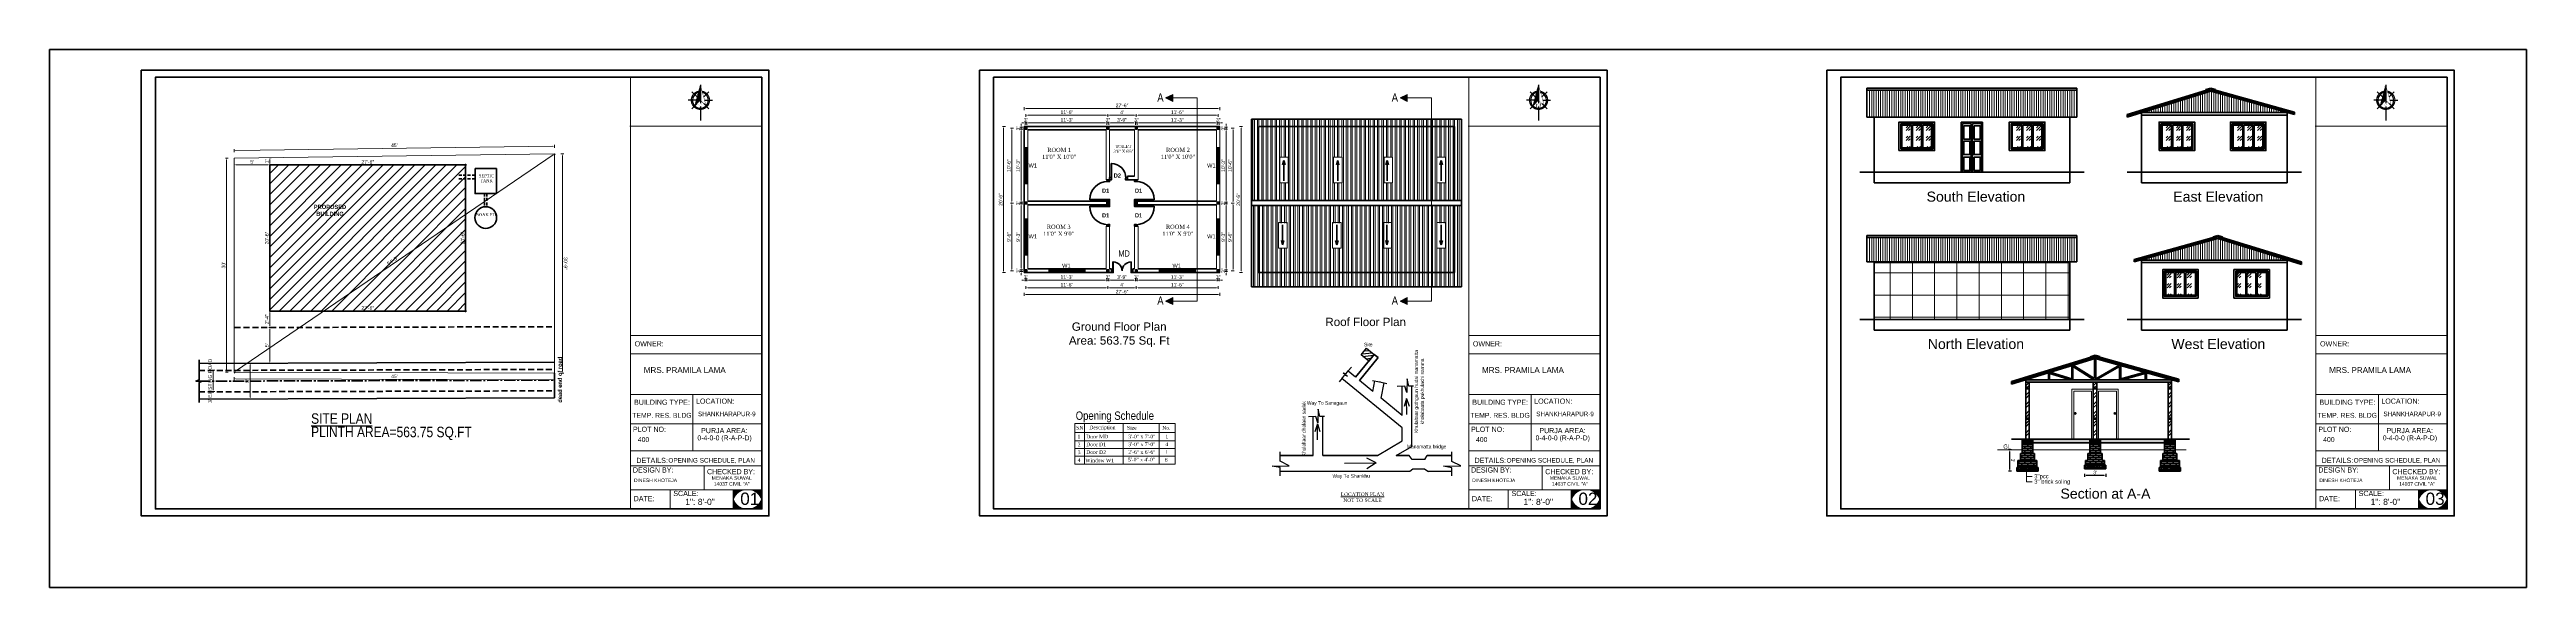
# Model space of a CAD drawing. Header units: inches. Extents: x 94889 to 364662, y -10661 to -3947.
# Drawn here: x 112120 to 116295, y -8053 to -7148 of the extents above; entities that cross this region are included whole.
import ezdxf

# ---------------------------------------------------------------- set-up
doc = ezdxf.new("R2010")
doc.units = ezdxf.units.IN
doc.header["$LTSCALE"] = 2
doc.header["$MEASUREMENT"] = 0
doc.header["$PDMODE"] = 34
doc.linetypes.add('CENTER2', pattern=[28.575, 19.05, -3.175, 3.175, -3.175])
doc.linetypes.add('HIDDEN', pattern=[0.375, 0.25, -0.125])
doc.layers.get('0').update_dxf_attribs({"linetype": 'CONTINUOUS'})
doc.layers.get('DEFPOINTS').update_dxf_attribs({"color": 141, "linetype": 'CONTINUOUS'})
for name, color, linetype, lineweight in [('1', 7, 'CONTINUOUS', 13), ('DIM_LINE', 173, 'CONTINUOUS', 20), ('dimension', 160, 'CONTINUOUS', 15), ('DIMENTION', 140, 'CONTINUOUS', 0), ('door', 20, 'CONTINUOUS', 35), ('Rebars', 1, 'CONTINUOUS', 13), ('Siteplan', 7, 'CONTINUOUS', 30), ('steps', 253, 'CONTINUOUS', 20), ('TEXT', 181, 'CONTINUOUS', 25), ('WALL - A', 1, 'CONTINUOUS', 40)]:
    doc.layers.add(name, color=color, linetype=linetype, lineweight=lineweight)
doc.layers.add('Normal Wall', color=7, linetype='CONTINUOUS', lineweight=35, true_color=0xffaf89)
doc.layers.add('Rear Wall', color=7, linetype='CONTINUOUS', lineweight=20, true_color=0xd4e480)
doc.layers.add('plan wall', color=7, linetype='CONTINUOUS')
doc.layers.add('WAll', color=20, linetype='CONTINUOUS')
doc.styles.add('Lettring Text', font='arial.ttf')
doc.styles.get("Standard").update_dxf_attribs({"font": 'ARIALN.TTF'})
doc.styles.add('SwissBT', font='swiss.ttf', dxfattribs={"height": 12})
doc.styles.add('TIMES', font='times.ttf')
doc.dimstyles.new('Copy of Standard', dxfattribs={"dimtxt": 6, "dimasz": 2.875, "dimexe": 2, "dimexo": 4, "dimgap": 2, "dimtad": 1, "dimdec": 0, "dimrnd": 1, "dimzin": 0, "dimdsep": 46, "dimlunit": 4, "dimtxsty": 'Lettring Text', "dimcen": 0.1, "dimclrd": 7, "dimclre": 7, "dimclrt": 7, "dimazin": 0, "dimtfac": 0.645, "dimtdec": 0, "dimtmove": 1, "dimatfit": 0, "dimfxl": 3, "dimfxlon": 1, "dimtfillclr": 256, "dimtolj": 1, "dimtzin": 0, "dimlwd": -1, "dimlwe": -1, "dimarcsym": 2})
pattern_1 = [(90, (9688.423, 125.924), (-7.5, 0), []), (90, (9690.923, 128.424), (-7.5, 0), [])]
pattern_2 = [(45, (7025.634, 862.33), (16.9705627, 0), [10, -14]), (45, (7029.877, 862.33), (16.9705627, 0), [4, -20]), (45, (7025.634, 866.573), (16.9705627, 0), [4, -20])]
pattern_3 = [(45, (7145.634, 862.33), (16.9705627, 0), [10, -14]), (45, (7149.877, 862.33), (16.9705627, 0), [4, -20]), (45, (7145.634, 866.573), (16.9705627, 0), [4, -20])]
pattern_4 = [(90, (7124.1284, 862.3304), (-3.75, 0), [])]
pattern_5 = [(45, (6773.025, 862.33), (16.9705627, 0), [10, -14]), (45, (6777.268, 862.33), (16.9705627, 0), [4, -20]), (45, (6773.025, 866.573), (16.9705627, 0), [4, -20])]
pattern_6 = [(45, (6587.025, 862.33), (16.9705627, 0), [10, -14]), (45, (6591.268, 862.33), (16.9705627, 0), [4, -20]), (45, (6587.025, 866.573), (16.9705627, 0), [4, -20])]
pattern_7 = [(45, (7025.634, 614.198), (16.9705627, 0), [10, -14]), (45, (7029.877, 614.198), (16.9705627, 0), [4, -20]), (45, (7025.634, 618.44), (16.9705627, 0), [4, -20])]
pattern_8 = [(45, (7145.634, 614.198), (16.9705627, 0), [10, -14]), (45, (7149.877, 614.198), (16.9705627, 0), [4, -20]), (45, (7145.634, 618.44), (16.9705627, 0), [4, -20])]
pattern_9 = [(45, (5064.593, 412.575), (-7.9549513, 7.9549513), []), (45, (5069.896, 412.575), (-7.9549513, 7.9549513), [])]
pattern_10 = [(0, (5064.5927, 412.5753), (0, 3.33375), []), (90, (5064.5927, 412.5753), (-5, 3.33375), [3.33375, -3.33375])]
pattern_11 = [(50, (51125.8693, 108708.794), (5.73808146, -0.50201708), [0.6, -6.6]), (355, (51125.8693, 108708.794), (-1.11001067, 6.01753707), [0.48, -5.28]), (100.4514, (51126.3475, 108708.752), (4.62807505, 5.51551634), [0.50992152, -5.6091369]), (46.1842, (51125.869, 108710.394), (8.5379284, -1.3241521), [0.9, -9.9]), (96.6356, (51126.581, 108710.2835), (7.47730164, 7.79294297), [0.7648823, -8.413704]), (351.1842, (51125.869, 108710.394), (7.47729556, 7.7929488), [0.72, -7.92]), (21, (51126.6693, 108709.994), (4.77525642, -3.22095113), [0.6, -6.6]), (326, (51126.6693, 108709.994), (1.94652266, 5.80120036), [0.48, -5.28]), (71.4514, (51127.067, 108709.7254), (6.72178103, 2.58024397), [0.50992152, -5.6091369]), (37.5, (51125.8693, 108708.7938), (0.097278843, 2.66315083), [0, -5.216, 0, -5.36, 0, -5.3]), (7.5, (51125.8693, 108708.7938), (2.1045563, 3.155293695), [0, -3.056, 0, -5.096, 0, -2.02]), (327.5, (51124.0853, 108708.7938), (4.27057949, -0.180438974), [0, -2, 0, -6.24, 0, -8.28]), (317.5, (51123.2853, 108708.794), (4.66548935, 0.80083986), [0, -2.6, 0, -4.144, 0, -5.88])]
pattern_12 = [(50, (51365.8693, 108708.794), (5.73808146, -0.50201708), [0.6, -6.6]), (355, (51365.8693, 108708.794), (-1.11001067, 6.01753707), [0.48, -5.28]), (100.4514, (51366.3475, 108708.752), (4.62807505, 5.51551634), [0.50992152, -5.6091369]), (46.1842, (51365.869, 108710.394), (8.5379284, -1.3241521), [0.9, -9.9]), (96.6356, (51366.581, 108710.2835), (7.47730164, 7.79294297), [0.7648823, -8.413704]), (351.1842, (51365.869, 108710.394), (7.47729556, 7.7929488), [0.72, -7.92]), (21, (51366.6693, 108709.994), (4.77525642, -3.22095113), [0.6, -6.6]), (326, (51366.6693, 108709.994), (1.94652266, 5.80120036), [0.48, -5.28]), (71.4514, (51367.067, 108709.7254), (6.72178103, 2.58024397), [0.50992152, -5.6091369]), (37.5, (51365.8693, 108708.7938), (0.097278843, 2.66315083), [0, -5.216, 0, -5.36, 0, -5.3]), (7.5, (51365.8693, 108708.7938), (2.1045563, 3.155293695), [0, -3.056, 0, -5.096, 0, -2.02]), (327.5, (51364.0853, 108708.7938), (4.27057949, -0.180438974), [0, -2, 0, -6.24, 0, -8.28]), (317.5, (51363.2853, 108708.794), (4.66548935, 0.80083986), [0, -2.6, 0, -4.144, 0, -5.88])]
pattern_13 = [(130, (179896.363, 108708.794), (-5.73808146, -0.50201708), [0.6, -6.6]), (185, (179896.363, 108708.794), (1.11001067, 6.01753707), [0.48, -5.28]), (79.5486, (179895.885, 108708.752), (-4.62807505, 5.51551634), [0.50992152, -5.6091369]), (133.8158, (179896.363, 108710.394), (-8.5379284, -1.3241521), [0.9, -9.9]), (83.3644, (179895.6516, 108710.2835), (-7.47730164, 7.79294297), [0.7648823, -8.413704]), (188.8158, (179896.363, 108710.394), (-7.47729556, 7.7929488), [0.72, -7.92]), (159, (179895.563, 108709.994), (-4.77525642, -3.22095113), [0.6, -6.6]), (214, (179895.563, 108709.994), (-1.94652266, 5.80120036), [0.48, -5.28]), (108.5486, (179895.165, 108709.7254), (-6.72178103, 2.58024397), [0.50992152, -5.6091369]), (142.5, (179896.363, 108708.7938), (-0.097278843, 2.66315083), [0, -5.216, 0, -5.36, 0, -5.3]), (172.5, (179896.363, 108708.7938), (-2.1045563, 3.155293695), [0, -3.056, 0, -5.096, 0, -2.02]), (212.5, (179898.147, 108708.7938), (-4.27057949, -0.180438974), [0, -2, 0, -6.24, 0, -8.28]), (222.5, (179898.947, 108708.794), (-4.66548935, 0.80083986), [0, -2.6, 0, -4.144, 0, -5.88])]
pattern_14 = [(45, (5178.593, 412.575), (-7.9549513, 7.9549513), []), (45, (5183.896, 412.575), (-7.9549513, 7.9549513), [])]
pattern_15 = [(45, (5304.593, 412.575), (-7.9549513, 7.9549513), []), (45, (5309.896, 412.575), (-7.9549513, 7.9549513), [])]

# ---------------------------------------------------------------- blocks, each defined once
blk = doc.blocks.new('*X29')
at = {"color": 0}
for p, q in [((146, -414.6), (147.6, -412.9)), ((146.2, -413.9), (147.6, -412.4)), ((146.4, -413.1), (147.6, -411.9)), ((146.6, -412.4), (147.6, -411.3)), ((146.8, -411.7), (147.6, -410.8)), ((147, -411), (147.6, -410.3)), ((147.2, -410.2), (147.6, -409.8)), ((147.4, -409.5), (147.6, -409.2)), ((147.6, -408.8), (147.6, -408.7)), ((142.8, -426.3), (147.6, -421.4)), ((143, -425.6), (147.6, -420.9)), ((143.2, -424.8), (147.6, -420.4)), ((143.4, -424.1), (147.6, -419.8)), ((143.6, -423.4), (147.6, -419.3)), ((143.8, -422.6), (147.6, -418.8)), ((144, -421.9), (147.6, -418.2)), ((144.2, -421.2), (147.6, -417.7)), ((144.4, -420.4), (147.6, -417.2)), ((144.6, -419.7), (147.6, -416.7)), ((144.8, -419), (147.6, -416.1)), ((145, -418.3), (147.6, -415.6)), ((145.2, -417.5), (147.6, -415.1)), ((145.4, -416.8), (147.6, -414.5)), ((145.6, -416.1), (147.6, -414)), ((145.8, -415.3), (147.6, -413.5))]:
    blk.add_line(p, q, dxfattribs=at)
blk = doc.blocks.new('NORTH_15')
for p, q in [((-13.4, 0), (2.7, 0)), ((-2.9, 2.9), (-7.4, 7.4)), ((0, 3.7), (0, 10.6)), ((2.9, 2.9), (7.4, 7.4)), ((5.5, 0), (17.8, 0)), ((-2.9, -2.9), (-7.4, -7.4)), ((0, -3.7), (0, -10.6)), ((2.9, -2.9), (7.4, -7.4))]:
    blk.add_line(p, q)
for points, const_width in [([(5, -5), (-13.4, 0), (4.9, 5), (0, 0), (5, -5)], 0.3), ([(5.9, -1.5), (6, -1.5), (6.1, -1.5), (6.1, -1.5), (6.2, -1.5), (6.2, -1.5), (6.3, -1.5), (6.3, -1.5), (6.3, -1.4), (6.3, -1.4), (6.3, -1.4), (6.3, -1.3), (6.4, -1.3), (6.4, -1.2), (6.4, -1.2), (6.4, -1.1), (6.4, -1), (6.5, -1), (6.5, -2.3), (6.4, -2.3), (6.4, -2.3), (6.4, -2.2), (6.4, -2.2), (6.4, -2.1), (6.4, -2), (6.3, -2), (6.3, -1.9), (6.3, -1.9), (6.3, -1.9), (6.3, -1.9), (6.3, -1.8), (6.2, -1.8), (6.2, -1.8), (6.1, -1.8), (6.1, -1.8), (6, -1.8), (5.9, -1.8), (2.7, -1.8), (2.7, -2.3), (2.5, -2.3), (2.5, -0.2), (4.7, 1.4), (3.1, 1.4), (3.1, 1.4), (3, 1.4), (2.9, 1.4), (2.9, 1.4), (2.8, 1.4), (2.8, 1.4), (2.8, 1.4), (2.8, 1.3), (2.7, 1.3), (2.7, 1.3), (2.7, 1.2), (2.7, 1.2), (2.7, 1.1), (2.7, 1), (2.7, 1), (2.7, 0.9), (2.7, 0.9), (2.5, 0.9), (2.5, 2.2), (2.7, 2.2), (2.7, 2.2), (2.7, 2.1), (2.7, 2), (2.7, 2), (2.7, 1.9), (2.7, 1.9), (2.7, 1.8), (2.7, 1.8), (2.7, 1.8), (2.8, 1.7), (2.8, 1.7), (2.8, 1.7), (2.9, 1.7), (2.9, 1.7), (3, 1.7), (3.1, 1.7), (3.1, 1.7), (6.5, 1.7), (6.5, 0.8), (3.3, -1.5), (5.9, -1.5), (5.9, -1.5)], 0.1)]:
    blk.add_lwpolyline(points, dxfattribs=dict(const_width=const_width))
at = {"const_width": 1}
for points in [[(0, -8, 1), (0, 8, 0.359415), (-7.9, 1.5, 1)], [(-7.9, -1.5, 0.359415), (0, -8, 1)]]:
    blk.add_lwpolyline(points, format="xyb", dxfattribs=at)
for start, end in [(90, 164.973), (270, 90), (195.027, 270)]:
    blk.add_arc((0, 0), 7, start, end)
at = {"rotation": 90}
blk.add_blockref('*X29', (-421.9, -147.6), dxfattribs=at)
blk = doc.blocks.new('A$C0BDB7EE9')
at = {"layer": 'Siteplan', "xscale": 2.999999999999779, "yscale": 2.999999999999779, "zscale": 2.999999999999779, "rotation": 247.8612575918487}
blk.add_blockref('NORTH_15', (20.2, 49.5), dxfattribs=at)
blk = doc.blocks.new('A$C327B4BBD')
at = {"layer": 'DIMENTION', "ltscale": 0.3, "xscale": 1.171875000000082, "yscale": 1.171875000000082, "zscale": 1.171875000000082, "rotation": 112.1387424081494}
blk.add_blockref('A$C0BDB7EE9', (16.1, 0), dxfattribs=at)
blk = doc.blocks.new('*D914')
at = {"layer": 'DEFPOINTS', "color": 0, "ltscale": 0.5, "transparency": 16777216}
for p in [(112491.4, -7341.7), (112491.4, -7341.7), (112821.4, -7341.7)]:
    blk.add_point(p, dxfattribs=at)
at = {"layer": 'steps', "color": 7, "ltscale": 0.5, "transparency": 16777216}
for p, q in [((112491.4, -7341.7), (112491.4, -7339.7)), ((112818.5, -7341.7), (112494.2, -7341.7)), ((112821.4, -7341.7), (112821.4, -7339.7))]:
    blk.add_line(p, q, dxfattribs=at)
for points in [[(112494.2, -7341.2), (112494.2, -7342.2), (112491.4, -7341.7)], [(112818.5, -7341.2), (112818.5, -7342.2), (112821.4, -7341.7)]]:
    blk.add_solid(points, dxfattribs=at)
at = {"layer": 'steps', "color": 7, "ltscale": 0.5, "transparency": 16777216, "insert": (112656.4, -7336.6), "char_height": 6, "attachment_point": 5, "style": 'Lettring Text'}
blk.add_mtext('\\A1;27\'-6"', dxfattribs=at)
blk = doc.blocks.new('*D915')
at = {"layer": 'DEFPOINTS', "color": 0, "ltscale": 0.5, "transparency": 16777216}
for p in [(112491.4, -7341.7), (112491.4, -7587.7), (112491.4, -7587.7)]:
    blk.add_point(p, dxfattribs=at)
at = {"layer": 'steps', "color": 7, "ltscale": 0.5, "transparency": 16777216}
for p, q in [((112491.4, -7341.7), (112493.4, -7341.7)), ((112491.4, -7344.6), (112491.4, -7584.8)), ((112491.4, -7587.7), (112493.4, -7587.7))]:
    blk.add_line(p, q, dxfattribs=at)
for points in [[(112490.9, -7344.6), (112491.8, -7344.6), (112491.4, -7341.7)], [(112490.9, -7584.8), (112491.8, -7584.8), (112491.4, -7587.7)]]:
    blk.add_solid(points, dxfattribs=at)
at = {"layer": 'steps', "color": 7, "ltscale": 0.5, "transparency": 16777216, "insert": (112486.3, -7464.7), "char_height": 6, "attachment_point": 5, "rotation": 90, "style": 'Lettring Text'}
blk.add_mtext('\\A1;20\'-6"', dxfattribs=at)
blk = doc.blocks.new('*D926')
at = {"layer": 'DEFPOINTS', "color": 0, "ltscale": 0.5, "transparency": 16777216}
for p in [(112491.4, -7587.7), (112821.4, -7587.7), (112821.4, -7587.7)]:
    blk.add_point(p, dxfattribs=at)
at = {"layer": 'steps', "color": 7, "ltscale": 0.5, "transparency": 16777216}
for p, q in [((112491.4, -7587.7), (112491.4, -7589.7)), ((112494.2, -7587.7), (112818.5, -7587.7)), ((112821.4, -7587.7), (112821.4, -7589.7))]:
    blk.add_line(p, q, dxfattribs=at)
for points in [[(112494.2, -7587.2), (112494.2, -7588.2), (112491.4, -7587.7)], [(112818.5, -7587.2), (112818.5, -7588.2), (112821.4, -7587.7)]]:
    blk.add_solid(points, dxfattribs=at)
at = {"layer": 'steps', "color": 7, "ltscale": 0.5, "transparency": 16777216, "insert": (112656.4, -7582.6), "char_height": 6, "attachment_point": 5, "style": 'Lettring Text'}
blk.add_mtext('\\A1;27\'-6"', dxfattribs=at)
blk = doc.blocks.new('*D927')
at = {"layer": 'DEFPOINTS', "color": 0, "ltscale": 0.5, "transparency": 16777216}
for p in [(112821.4, -7341.7), (112821.4, -7341.7), (112821.4, -7587.7)]:
    blk.add_point(p, dxfattribs=at)
at = {"layer": 'steps', "color": 7, "ltscale": 0.5, "transparency": 16777216}
for p, q in [((112821.4, -7341.7), (112823.4, -7341.7)), ((112821.4, -7584.8), (112821.4, -7344.6)), ((112821.4, -7587.7), (112823.4, -7587.7))]:
    blk.add_line(p, q, dxfattribs=at)
for points in [[(112820.9, -7344.6), (112821.8, -7344.6), (112821.4, -7341.7)], [(112820.9, -7584.8), (112821.8, -7584.8), (112821.4, -7587.7)]]:
    blk.add_solid(points, dxfattribs=at)
at = {"layer": 'steps', "color": 7, "ltscale": 0.5, "transparency": 16777216, "insert": (112816.3, -7464.7), "char_height": 6, "attachment_point": 5, "rotation": 90, "style": 'Lettring Text'}
blk.add_mtext('\\A1;20\'-6"', dxfattribs=at)
blk = doc.blocks.new('*D916')
at = {"layer": 'DEFPOINTS', "color": 0, "ltscale": 0.5, "transparency": 16777216}
for p in [(112431.2, -7317.3), (112431.4, -7330.5), (112971.3, -7323.3)]:
    blk.add_point(p, dxfattribs=at)
at = {"layer": 'steps', "color": 7, "ltscale": 0.5, "transparency": 16777216}
for p, q in [((112431.2, -7320.3), (112431.2, -7315.3)), ((112968.3, -7310.1), (112434.1, -7317.2)), ((112971.2, -7313), (112971.1, -7308))]:
    blk.add_line(p, q, dxfattribs=at)
for points in [[(112434, -7316.7), (112434.1, -7317.7), (112431.2, -7317.3)], [(112968.2, -7309.6), (112968.3, -7310.5), (112971.1, -7310)]]:
    blk.add_solid(points, dxfattribs=at)
at = {"layer": 'steps', "color": 7, "ltscale": 0.5, "transparency": 16777216, "insert": (112701.1, -7308.6), "char_height": 6, "attachment_point": 5, "rotation": 0.7677, "style": 'Lettring Text'}
blk.add_mtext("\\A1;45'", dxfattribs=at)
blk = doc.blocks.new('*D917')
at = {"layer": 'DEFPOINTS', "color": 0, "ltscale": 0.5, "transparency": 16777216}
for p in [(112431.4, -7330.5), (112418.3, -7690.5), (112431.4, -7690.5)]:
    blk.add_point(p, dxfattribs=at)
at = {"layer": 'steps', "color": 7, "ltscale": 0.5, "transparency": 16777216}
for p, q in [((112421.3, -7330.5), (112416.3, -7330.5)), ((112418.3, -7333.4), (112418.3, -7687.6)), ((112421.3, -7690.5), (112416.3, -7690.5))]:
    blk.add_line(p, q, dxfattribs=at)
for points in [[(112417.8, -7333.4), (112418.8, -7333.4), (112418.3, -7330.5)], [(112417.8, -7687.6), (112418.8, -7687.6), (112418.3, -7690.5)]]:
    blk.add_solid(points, dxfattribs=at)
at = {"layer": 'steps', "color": 7, "ltscale": 0.5, "transparency": 16777216, "insert": (112413.3, -7510.5), "char_height": 6, "attachment_point": 5, "rotation": 90, "style": 'Lettring Text'}
blk.add_mtext("\\A1;30'", dxfattribs=at)
blk = doc.blocks.new('*D918')
at = {"layer": 'DEFPOINTS', "color": 0, "ltscale": 0.5, "transparency": 16777216}
for p in [(112971.3, -7323.3), (112984.7, -7323.3), (112971.4, -7692.3)]:
    blk.add_point(p, dxfattribs=at)
at = {"layer": 'steps', "color": 7, "ltscale": 0.5, "transparency": 16777216}
for p, q in [((112981.7, -7323.3), (112986.7, -7323.3)), ((112984.8, -7689.4), (112984.7, -7326.1)), ((112981.8, -7692.3), (112986.8, -7692.3))]:
    blk.add_line(p, q, dxfattribs=at)
for points in [[(112985.2, -7326.1), (112984.2, -7326.1), (112984.7, -7323.3)], [(112985.2, -7689.4), (112984.3, -7689.4), (112984.8, -7692.3)]]:
    blk.add_solid(points, dxfattribs=at)
at = {"layer": 'steps', "color": 7, "ltscale": 0.5, "transparency": 16777216, "insert": (112989.8, -7507.8), "char_height": 6, "attachment_point": 5, "rotation": 270.0071, "style": 'Lettring Text'}
blk.add_mtext('\\A1;30\'-9"', dxfattribs=at)
blk = doc.blocks.new('*D919')
at = {"layer": 'DEFPOINTS', "color": 0, "ltscale": 0.5, "transparency": 16777216}
for p in [(112431.4, -7690.5), (112971.3, -7703.6), (112971.4, -7692.3)]:
    blk.add_point(p, dxfattribs=at)
at = {"layer": 'steps', "color": 7, "ltscale": 0.5, "transparency": 16777216}
for p, q in [((112431.3, -7698.9), (112431.3, -7703.9)), ((112434.2, -7701.9), (112968.4, -7703.6)), ((112971.3, -7700.6), (112971.3, -7705.6))]:
    blk.add_line(p, q, dxfattribs=at)
for points in [[(112434.2, -7701.4), (112434.2, -7702.4), (112431.3, -7701.9)], [(112968.4, -7703.2), (112968.4, -7704.1), (112971.3, -7703.6)]]:
    blk.add_solid(points, dxfattribs=at)
at = {"layer": 'steps', "color": 7, "ltscale": 0.5, "transparency": 16777216, "insert": (112701.3, -7697.7), "char_height": 6, "attachment_point": 5, "rotation": 359.8127, "style": 'Lettring Text'}
blk.add_mtext("\\A1;45'", dxfattribs=at)
blk = doc.blocks.new('*D928')
at = {"layer": 'DEFPOINTS', "color": 0, "ltscale": 0.5, "transparency": 16777216}
for p in [(112971.3, -7323.3), (112971.3, -7323.3), (112431.4, -7690.5)]:
    blk.add_point(p, dxfattribs=at)
at = {"layer": 'steps', "color": 7, "ltscale": 0.5, "transparency": 16777216}
for p, q in [((112433.7, -7688.9), (112968.9, -7324.9)), ((112971.3, -7323.3), (112972.4, -7324.9)), ((112431.4, -7690.5), (112432.5, -7692.1))]:
    blk.add_line(p, q, dxfattribs=at)
for points in [[(112968.7, -7324.5), (112969.2, -7325.3), (112971.3, -7323.3)], [(112433.5, -7688.5), (112434, -7689.3), (112431.4, -7690.5)]]:
    blk.add_solid(points, dxfattribs=at)
at = {"layer": 'steps', "color": 7, "ltscale": 0.5, "transparency": 16777216, "insert": (112698.5, -7502.7), "char_height": 6, "attachment_point": 5, "rotation": 34.2206, "style": 'Lettring Text'}
blk.add_mtext('\\A1;54\'-5"', dxfattribs=at)
blk = doc.blocks.new('*D920')
at = {"layer": 'DEFPOINTS', "color": 0, "ltscale": 0.5, "transparency": 16777216}
for p in [(112491.4, -7587.7), (112491.4, -7615.5), (112492, -7615.5)]:
    blk.add_point(p, dxfattribs=at)
at = {"layer": 'steps', "color": 7, "ltscale": 0.5, "transparency": 16777216}
for p, q in [((112491.4, -7587.7), (112493.4, -7587.7)), ((112491.4, -7590.6), (112491.4, -7612.6)), ((112491.4, -7615.5), (112489.4, -7615.5))]:
    blk.add_line(p, q, dxfattribs=at)
for points in [[(112490.9, -7590.6), (112491.8, -7590.6), (112491.4, -7587.7)], [(112490.9, -7612.6), (112491.8, -7612.6), (112491.4, -7615.5)]]:
    blk.add_solid(points, dxfattribs=at)
at = {"layer": 'steps', "color": 7, "ltscale": 0.5, "transparency": 16777216, "insert": (112486.3, -7601.6), "char_height": 6, "attachment_point": 5, "rotation": 90, "style": 'Lettring Text'}
blk.add_mtext('\\A1;2\'-4"', dxfattribs=at)
blk = doc.blocks.new('*D921')
at = {"layer": 'DEFPOINTS', "color": 0, "ltscale": 0.5, "transparency": 16777216}
for p in [(112492, -7615.5), (112491.4, -7675.5), (112492.2, -7675.5)]:
    blk.add_point(p, dxfattribs=at)
at = {"layer": 'steps', "color": 7, "ltscale": 0.5, "transparency": 16777216}
for p, q in [((112491.4, -7615.5), (112489.4, -7615.5)), ((112491.4, -7618.4), (112491.4, -7672.6)), ((112491.4, -7675.5), (112489.4, -7675.5))]:
    blk.add_line(p, q, dxfattribs=at)
for points in [[(112490.9, -7618.4), (112491.8, -7618.4), (112491.4, -7615.5)], [(112490.9, -7672.6), (112491.8, -7672.6), (112491.4, -7675.5)]]:
    blk.add_solid(points, dxfattribs=at)
at = {"layer": 'steps', "color": 7, "ltscale": 0.5, "transparency": 16777216, "insert": (112486.3, -7645.5), "char_height": 6, "attachment_point": 5, "rotation": 90, "style": 'Lettring Text'}
blk.add_mtext("\\A1;5'", dxfattribs=at)
blk = doc.blocks.new('*D922')
at = {"layer": 'DEFPOINTS', "color": 0, "ltscale": 0.5, "transparency": 16777216}
for p in [(112492.2, -7675.5), (112458.4, -7735.5), (112492.2, -7735.5)]:
    blk.add_point(p, dxfattribs=at)
at = {"layer": 'steps', "color": 7, "ltscale": 0.5, "transparency": 16777216}
for p, q in [((112461.4, -7675.5), (112456.4, -7675.5)), ((112458.4, -7678.4), (112458.4, -7732.6)), ((112461.4, -7735.5), (112456.4, -7735.5))]:
    blk.add_line(p, q, dxfattribs=at)
for points in [[(112457.9, -7678.4), (112458.9, -7678.4), (112458.4, -7675.5)], [(112457.9, -7732.6), (112458.9, -7732.6), (112458.4, -7735.5)]]:
    blk.add_solid(points, dxfattribs=at)
at = {"layer": 'steps', "color": 7, "ltscale": 0.5, "transparency": 16777216, "insert": (112453.3, -7705.5), "char_height": 6, "attachment_point": 5, "rotation": 90, "style": 'Lettring Text'}
blk.add_mtext("\\A1;5'", dxfattribs=at)
blk = doc.blocks.new('*D923')
at = {"layer": 'DEFPOINTS', "color": 0, "ltscale": 0.5, "transparency": 16777216}
for p in [(112395.6, -7723.4), (112536.7, -7687.4), (112536.9, -7723.4)]:
    blk.add_point(p, dxfattribs=at)
at = {"layer": 'steps', "color": 7, "ltscale": 0.5, "transparency": 16777216}
for p, q in [((112398.6, -7687.4), (112393.6, -7687.4)), ((112398.6, -7723.4), (112393.6, -7723.4)), ((112395.6, -7690.3), (112395.6, -7720.5))]:
    blk.add_line(p, q, dxfattribs=at)
for points in [[(112395.1, -7690.3), (112396, -7690.3), (112395.6, -7687.4)], [(112395.1, -7720.5), (112396, -7720.5), (112395.6, -7723.4)]]:
    blk.add_solid(points, dxfattribs=at)
at = {"layer": 'steps', "color": 7, "ltscale": 0.5, "transparency": 16777216, "insert": (112390.5, -7705.4), "char_height": 6, "attachment_point": 5, "rotation": 90, "style": 'Lettring Text'}
blk.add_mtext("\\A1;3' EXISTING ROAD", dxfattribs=at)
blk = doc.blocks.new('*D924')
at = {"layer": 'DEFPOINTS', "color": 0, "ltscale": 0.5, "transparency": 16777216}
for p in [(112431.4, -7341.7), (112431.4, -7341.7), (112491.4, -7341.7)]:
    blk.add_point(p, dxfattribs=at)
at = {"layer": 'steps', "color": 7, "ltscale": 0.5, "transparency": 16777216}
for p, q in [((112431.4, -7341.7), (112431.4, -7343.7)), ((112488.5, -7341.7), (112434.2, -7341.7)), ((112491.4, -7341.7), (112491.4, -7339.7))]:
    blk.add_line(p, q, dxfattribs=at)
for points in [[(112434.2, -7341.2), (112434.2, -7342.2), (112431.4, -7341.7)], [(112488.5, -7341.2), (112488.5, -7342.2), (112491.4, -7341.7)]]:
    blk.add_solid(points, dxfattribs=at)
at = {"layer": 'steps', "color": 7, "ltscale": 0.5, "transparency": 16777216, "insert": (112461.4, -7336.6), "char_height": 6, "attachment_point": 5, "style": 'Lettring Text'}
blk.add_mtext("\\A1;5'", dxfattribs=at)
blk = doc.blocks.new('*D925')
at = {"layer": 'DEFPOINTS', "color": 0, "ltscale": 0.5, "transparency": 16777216}
for p in [(112491.3, -7329.7), (112491.4, -7329.7), (112491.4, -7341.7)]:
    blk.add_point(p, dxfattribs=at)
at = {"layer": 'steps', "color": 7, "ltscale": 0.5, "transparency": 16777216}
for p, q in [((112491.4, -7329.7), (112493.4, -7329.7)), ((112491.4, -7338.8), (112491.4, -7332.6)), ((112491.4, -7341.7), (112493.4, -7341.7))]:
    blk.add_line(p, q, dxfattribs=at)
for points in [[(112490.9, -7332.6), (112491.8, -7332.6), (112491.4, -7329.7)], [(112490.9, -7338.8), (112491.8, -7338.8), (112491.4, -7341.7)]]:
    blk.add_solid(points, dxfattribs=at)
at = {"layer": 'steps', "color": 7, "ltscale": 0.5, "transparency": 16777216, "insert": (112486.3, -7335.7), "char_height": 6, "attachment_point": 5, "rotation": 90, "style": 'Lettring Text'}
blk.add_mtext("\\A1;1'", dxfattribs=at)
blk = doc.blocks.new("3' DOOR")
at = {"layer": 'door', "ltscale": 0.5}
for p, q in [((104173.4, -7685.2), (104173.4, -7670.2)), ((104173.4, -7670.2), (104173.9, -7670.2)), ((104173.9, -7685.2), (104173.9, -7670.2)), ((104203.9, -7685.2), (104203.9, -7670.2)), ((104203.9, -7670.2), (104204.4, -7670.2)), ((104204.4, -7685.2), (104204.4, -7670.2)), ((104173.4, -7683.9), (104173.4, -7685.2)), ((104173.9, -7685.2), (104173.4, -7685.2)), ((104204.4, -7685.2), (104203.9, -7685.2)), ((104204.4, -7683.9), (104204.4, -7685.2))]:
    blk.add_line(p, q, dxfattribs=at)
for points in [[(104173.4, -7683.9), (104170.9, -7683.9), (104170.9, -7687.9), (104173.9, -7687.9), (104173.9, -7685.2)], [(104203.9, -7685.2), (104203.9, -7687.9), (104206.9, -7687.9), (104206.9, -7683.9), (104204.4, -7683.9)]]:
    blk.add_lwpolyline(points, dxfattribs=at)
for centre, start, end in [((104173.9, -7685.2), 0, 90), ((104203.9, -7685.2), 90, 180)]:
    blk.add_arc(centre, 15, start, end, dxfattribs=at)
blk = doc.blocks.new("2.5' DOOR")
at = {"layer": 'door', "ltscale": 0.5}
for p, q in [((104171.4, -7702.8), (104171.4, -7678.3)), ((104171.9, -7678.3), (104171.4, -7678.3)), ((104171.9, -7702.8), (104171.9, -7678.3)), ((104171.4, -7701.6), (104171.4, -7702.8)), ((104171.9, -7702.8), (104171.4, -7702.8))]:
    blk.add_line(p, q, dxfattribs=at)
for points in [[(104171.4, -7701.6), (104168.9, -7701.6), (104168.9, -7705.6), (104171.9, -7705.6), (104171.9, -7702.8)], [(104196.4, -7701.6), (104196.4, -7702.8), (104195.9, -7702.8), (104195.9, -7705.6), (104198.9, -7705.6), (104198.9, -7701.6), (104196.4, -7701.6)]]:
    blk.add_lwpolyline(points, dxfattribs=at)
blk.add_arc((104171.9, -7702.8), 24.5, 0, 90, dxfattribs=at)
blk = doc.blocks.new("3' SINGLE DOOR")
at = {"layer": 'door', "ltscale": 0.5}
for p, q in [((104171.4, -7702.8), (104171.4, -7672.3)), ((104171.9, -7672.3), (104171.4, -7672.3)), ((104171.9, -7702.8), (104171.9, -7672.3)), ((104171.4, -7701.6), (104171.4, -7702.8)), ((104171.9, -7702.8), (104171.4, -7702.8))]:
    blk.add_line(p, q, dxfattribs=at)
for points in [[(104171.4, -7701.6), (104168.9, -7701.6), (104168.9, -7705.6), (104171.9, -7705.6), (104171.9, -7702.8)], [(104202.4, -7701.6), (104202.4, -7702.8), (104201.9, -7702.8), (104201.9, -7705.6), (104204.9, -7705.6), (104204.9, -7701.6), (104202.4, -7701.6)]]:
    blk.add_lwpolyline(points, dxfattribs=at)
blk.add_arc((104171.9, -7702.8), 30.5, 0, 90, dxfattribs=at)
blk = doc.blocks.new('*D934')
at = {"layer": 'DEFPOINTS', "color": 0, "ltscale": 0.3, "transparency": 16777216}
for p in [(113764.4, -7278.4), (113767.4, -7271.1), (113767.4, -7278.4)]:
    blk.add_point(p, dxfattribs=at)
at = {"layer": 'steps', "color": 7, "ltscale": 0.3, "transparency": 16777216}
for p, q in [((113761.6, -7271.1), (113758.7, -7271.1)), ((113764.4, -7274.1), (113764.4, -7269.1)), ((113764.4, -7271.1), (113767.4, -7271.1)), ((113767.4, -7274.1), (113767.4, -7269.1)), ((113770.3, -7271.1), (113773.2, -7271.1))]:
    blk.add_line(p, q, dxfattribs=at)
for points in [[(113761.6, -7270.6), (113761.6, -7271.5), (113764.4, -7271.1)], [(113770.3, -7270.6), (113770.3, -7271.5), (113767.4, -7271.1)]]:
    blk.add_solid(points, dxfattribs=at)
at = {"layer": 'steps', "color": 7, "ltscale": 0.3, "transparency": 16777216, "insert": (113765.9, -7266), "char_height": 6, "attachment_point": 5, "style": 'Lettring Text'}
blk.add_mtext('\\A1;3"', dxfattribs=at)
blk = doc.blocks.new('*D935')
at = {"layer": 'DEFPOINTS', "color": 0, "ltscale": 0.5, "transparency": 16777216}
for p in [(113767.4, -7278.4), (113902.4, -7271.1), (113902.4, -7278.4)]:
    blk.add_point(p, dxfattribs=at)
at = {"layer": 'steps', "color": 7, "ltscale": 0.5, "transparency": 16777216}
for p, q in [((113767.4, -7274.1), (113767.4, -7269.1)), ((113770.3, -7271.1), (113899.6, -7271.1)), ((113902.4, -7274.1), (113902.4, -7269.1))]:
    blk.add_line(p, q, dxfattribs=at)
for points in [[(113770.3, -7270.6), (113770.3, -7271.5), (113767.4, -7271.1)], [(113899.6, -7270.6), (113899.6, -7271.5), (113902.4, -7271.1)]]:
    blk.add_solid(points, dxfattribs=at)
at = {"layer": 'steps', "color": 7, "ltscale": 0.5, "transparency": 16777216, "insert": (113834.9, -7266), "char_height": 6, "attachment_point": 5, "style": 'Lettring Text'}
blk.add_mtext('\\A1;11\'-3"', dxfattribs=at)
blk = doc.blocks.new('*D936')
at = {"layer": 'DEFPOINTS', "color": 0, "ltscale": 0.5, "transparency": 16777216}
for p in [(113902.4, -7278.4), (113905.4, -7271.1), (113905.4, -7278.4)]:
    blk.add_point(p, dxfattribs=at)
at = {"layer": 'steps', "color": 7, "ltscale": 0.5, "transparency": 16777216}
for p, q in [((113899.6, -7271.1), (113896.7, -7271.1)), ((113902.4, -7274.1), (113902.4, -7269.1)), ((113902.4, -7271.1), (113905.4, -7271.1)), ((113905.4, -7274.1), (113905.4, -7269.1)), ((113908.3, -7271.1), (113911.2, -7271.1))]:
    blk.add_line(p, q, dxfattribs=at)
for points in [[(113899.6, -7270.6), (113899.6, -7271.5), (113902.4, -7271.1)], [(113908.3, -7270.6), (113908.3, -7271.5), (113905.4, -7271.1)]]:
    blk.add_solid(points, dxfattribs=at)
at = {"layer": 'steps', "color": 7, "ltscale": 0.5, "transparency": 16777216, "insert": (113903.9, -7266), "char_height": 6, "attachment_point": 5, "style": 'Lettring Text'}
blk.add_mtext('\\A1;3"', dxfattribs=at)
blk = doc.blocks.new('*D937')
at = {"layer": 'DEFPOINTS', "color": 0, "ltscale": 0.5, "transparency": 16777216}
for p in [(113905.4, -7278.4), (113950.4, -7271.1), (113950.4, -7278.4)]:
    blk.add_point(p, dxfattribs=at)
at = {"layer": 'steps', "color": 7, "ltscale": 0.5, "transparency": 16777216}
for p, q in [((113905.4, -7274.1), (113905.4, -7269.1)), ((113908.3, -7271.1), (113947.6, -7271.1)), ((113950.4, -7274.1), (113950.4, -7269.1))]:
    blk.add_line(p, q, dxfattribs=at)
for points in [[(113908.3, -7270.6), (113908.3, -7271.5), (113905.4, -7271.1)], [(113947.6, -7270.6), (113947.6, -7271.5), (113950.4, -7271.1)]]:
    blk.add_solid(points, dxfattribs=at)
at = {"layer": 'steps', "color": 7, "ltscale": 0.5, "transparency": 16777216, "insert": (113927.9, -7266), "char_height": 6, "attachment_point": 5, "style": 'Lettring Text'}
blk.add_mtext('\\A1;3\'-9"', dxfattribs=at)
blk = doc.blocks.new('*D938')
at = {"layer": 'DEFPOINTS', "color": 0, "ltscale": 0.5, "transparency": 16777216}
for p in [(113950.4, -7278.4), (113953.4, -7271.1), (113953.4, -7278.4)]:
    blk.add_point(p, dxfattribs=at)
at = {"layer": 'steps', "color": 7, "ltscale": 0.5, "transparency": 16777216}
for p, q in [((113947.6, -7271.1), (113944.7, -7271.1)), ((113950.4, -7274.1), (113950.4, -7269.1)), ((113950.4, -7271.1), (113953.4, -7271.1)), ((113953.4, -7274.1), (113953.4, -7269.1)), ((113956.3, -7271.1), (113959.2, -7271.1))]:
    blk.add_line(p, q, dxfattribs=at)
for points in [[(113947.6, -7270.6), (113947.6, -7271.5), (113950.4, -7271.1)], [(113956.3, -7270.6), (113956.3, -7271.5), (113953.4, -7271.1)]]:
    blk.add_solid(points, dxfattribs=at)
at = {"layer": 'steps', "color": 7, "ltscale": 0.5, "transparency": 16777216, "insert": (113951.9, -7266), "char_height": 6, "attachment_point": 5, "style": 'Lettring Text'}
blk.add_mtext('\\A1;3"', dxfattribs=at)
blk = doc.blocks.new('*D939')
at = {"layer": 'DEFPOINTS', "color": 0, "ltscale": 0.5, "transparency": 16777216}
for p in [(113953.4, -7278.4), (114088.4, -7271.1), (114088.4, -7278.4)]:
    blk.add_point(p, dxfattribs=at)
at = {"layer": 'steps', "color": 7, "ltscale": 0.5, "transparency": 16777216}
for p, q in [((113953.4, -7274.1), (113953.4, -7269.1)), ((113956.3, -7271.1), (114085.6, -7271.1)), ((114088.4, -7274.1), (114088.4, -7269.1))]:
    blk.add_line(p, q, dxfattribs=at)
for points in [[(113956.3, -7270.6), (113956.3, -7271.5), (113953.4, -7271.1)], [(114085.6, -7270.6), (114085.6, -7271.5), (114088.4, -7271.1)]]:
    blk.add_solid(points, dxfattribs=at)
at = {"layer": 'steps', "color": 7, "ltscale": 0.5, "transparency": 16777216, "insert": (114020.9, -7266), "char_height": 6, "attachment_point": 5, "style": 'Lettring Text'}
blk.add_mtext('\\A1;11\'-3"', dxfattribs=at)
blk = doc.blocks.new('*D940')
at = {"layer": 'DEFPOINTS', "color": 0, "ltscale": 0.5, "transparency": 16777216}
for p in [(114088.4, -7278.4), (114091.4, -7271.1), (114091.4, -7278.4)]:
    blk.add_point(p, dxfattribs=at)
at = {"layer": 'steps', "color": 7, "ltscale": 0.5, "transparency": 16777216}
for p, q in [((114085.6, -7271.1), (114082.7, -7271.1)), ((114088.4, -7274.1), (114088.4, -7269.1)), ((114088.4, -7271.1), (114091.4, -7271.1)), ((114091.4, -7274.1), (114091.4, -7269.1)), ((114094.3, -7271.1), (114097.2, -7271.1))]:
    blk.add_line(p, q, dxfattribs=at)
for points in [[(114085.6, -7270.6), (114085.6, -7271.5), (114088.4, -7271.1)], [(114094.3, -7270.6), (114094.3, -7271.5), (114091.4, -7271.1)]]:
    blk.add_solid(points, dxfattribs=at)
at = {"layer": 'steps', "color": 7, "ltscale": 0.5, "transparency": 16777216, "insert": (114089.9, -7266), "char_height": 6, "attachment_point": 5, "style": 'Lettring Text'}
blk.add_mtext('\\A1;3"', dxfattribs=at)
blk = doc.blocks.new('*D941')
at = {"layer": 'DEFPOINTS', "color": 0, "ltscale": 0.5, "transparency": 16777216}
for p in [(113903.9, -7258), (113765.9, -7279.9), (113903.9, -7279.9)]:
    blk.add_point(p, dxfattribs=at)
at = {"layer": 'steps', "color": 7, "ltscale": 0.5, "transparency": 16777216}
for p, q in [((113765.9, -7261), (113765.9, -7256)), ((113768.8, -7258), (113901.1, -7258)), ((113903.9, -7261), (113903.9, -7256))]:
    blk.add_line(p, q, dxfattribs=at)
for points in [[(113768.8, -7257.5), (113768.8, -7258.5), (113765.9, -7258)], [(113901.1, -7257.5), (113901.1, -7258.5), (113903.9, -7258)]]:
    blk.add_solid(points, dxfattribs=at)
at = {"layer": 'steps', "color": 7, "ltscale": 0.5, "transparency": 16777216, "insert": (113834.9, -7252.9), "char_height": 6, "attachment_point": 5, "style": 'Lettring Text'}
blk.add_mtext('\\A1;11\'-6"', dxfattribs=at)
blk = doc.blocks.new('*D950')
at = {"layer": 'DEFPOINTS', "color": 0, "ltscale": 0.5, "transparency": 16777216}
for p in [(113951.9, -7258), (113903.9, -7279.9), (113951.9, -7279.9)]:
    blk.add_point(p, dxfattribs=at)
at = {"layer": 'steps', "color": 7, "ltscale": 0.5, "transparency": 16777216}
for p, q in [((113903.9, -7261), (113903.9, -7256)), ((113906.8, -7258), (113949.1, -7258)), ((113951.9, -7261), (113951.9, -7256))]:
    blk.add_line(p, q, dxfattribs=at)
for points in [[(113906.8, -7257.5), (113906.8, -7258.5), (113903.9, -7258)], [(113949.1, -7257.5), (113949.1, -7258.5), (113951.9, -7258)]]:
    blk.add_solid(points, dxfattribs=at)
at = {"layer": 'steps', "color": 7, "ltscale": 0.5, "transparency": 16777216, "insert": (113927.9, -7253), "char_height": 6, "attachment_point": 5, "style": 'Lettring Text'}
blk.add_mtext("\\A1;4'", dxfattribs=at)
blk = doc.blocks.new('*D951')
at = {"layer": 'DEFPOINTS', "color": 0, "ltscale": 0.5, "transparency": 16777216}
for p in [(114089.9, -7258), (113951.9, -7279.9), (114089.9, -7279.9)]:
    blk.add_point(p, dxfattribs=at)
at = {"layer": 'steps', "color": 7, "ltscale": 0.5, "transparency": 16777216}
for p, q in [((113951.9, -7261), (113951.9, -7256)), ((113954.8, -7258), (114087.1, -7258)), ((114089.9, -7261), (114089.9, -7256))]:
    blk.add_line(p, q, dxfattribs=at)
for points in [[(113954.8, -7257.5), (113954.8, -7258.5), (113951.9, -7258)], [(114087.1, -7257.5), (114087.1, -7258.5), (114089.9, -7258)]]:
    blk.add_solid(points, dxfattribs=at)
at = {"layer": 'steps', "color": 7, "ltscale": 0.5, "transparency": 16777216, "insert": (114020.9, -7252.9), "char_height": 6, "attachment_point": 5, "style": 'Lettring Text'}
blk.add_mtext('\\A1;11\'-6"', dxfattribs=at)
blk = doc.blocks.new('*D952')
at = {"layer": 'DEFPOINTS', "color": 0, "ltscale": 0.5, "transparency": 16777216}
for p in [(114092.9, -7246.5), (113762.9, -7276.9), (114092.9, -7276.9)]:
    blk.add_point(p, dxfattribs=at)
at = {"layer": 'steps', "color": 7, "ltscale": 0.5, "transparency": 16777216}
for p, q in [((113762.9, -7249.5), (113762.9, -7244.5)), ((113765.8, -7246.5), (114090.1, -7246.5)), ((114092.9, -7249.5), (114092.9, -7244.5))]:
    blk.add_line(p, q, dxfattribs=at)
for points in [[(113765.8, -7246.1), (113765.8, -7247), (113762.9, -7246.5)], [(114090.1, -7246.1), (114090.1, -7247), (114092.9, -7246.5)]]:
    blk.add_solid(points, dxfattribs=at)
at = {"layer": 'steps', "color": 7, "ltscale": 0.5, "transparency": 16777216, "insert": (113927.9, -7241.5), "char_height": 6, "attachment_point": 5, "style": 'Lettring Text'}
blk.add_mtext('\\A1;27\'-6"', dxfattribs=at)
blk = doc.blocks.new('*D953')
at = {"layer": 'DEFPOINTS', "color": 0, "ltscale": 0.3, "transparency": 16777216}
for p in [(113764.4, -7521.4), (113767.4, -7521.4), (113767.4, -7535.6)]:
    blk.add_point(p, dxfattribs=at)
at = {"layer": 'steps', "color": 7, "ltscale": 0.3, "transparency": 16777216}
for p, q in [((113761.6, -7535.6), (113758.7, -7535.6)), ((113764.4, -7532.6), (113764.4, -7537.6)), ((113764.4, -7535.6), (113767.4, -7535.6)), ((113767.4, -7532.6), (113767.4, -7537.6)), ((113770.3, -7535.6), (113773.2, -7535.6))]:
    blk.add_line(p, q, dxfattribs=at)
for points in [[(113761.6, -7535.1), (113761.6, -7536.1), (113764.4, -7535.6)], [(113770.3, -7535.1), (113770.3, -7536.1), (113767.4, -7535.6)]]:
    blk.add_solid(points, dxfattribs=at)
at = {"layer": 'steps', "color": 7, "ltscale": 0.3, "transparency": 16777216, "insert": (113765.9, -7530.5), "char_height": 6, "attachment_point": 5, "style": 'Lettring Text'}
blk.add_mtext('\\A1;3"', dxfattribs=at)
blk = doc.blocks.new('*D954')
at = {"layer": 'DEFPOINTS', "color": 0, "ltscale": 0.5, "transparency": 16777216}
for p in [(113767.4, -7521.4), (113902.4, -7521.4), (113902.4, -7535.6)]:
    blk.add_point(p, dxfattribs=at)
at = {"layer": 'steps', "color": 7, "ltscale": 0.5, "transparency": 16777216}
for p, q in [((113767.4, -7532.6), (113767.4, -7537.6)), ((113770.3, -7535.6), (113899.6, -7535.6)), ((113902.4, -7532.6), (113902.4, -7537.6))]:
    blk.add_line(p, q, dxfattribs=at)
for points in [[(113770.3, -7535.1), (113770.3, -7536.1), (113767.4, -7535.6)], [(113899.6, -7535.1), (113899.6, -7536.1), (113902.4, -7535.6)]]:
    blk.add_solid(points, dxfattribs=at)
at = {"layer": 'steps', "color": 7, "ltscale": 0.5, "transparency": 16777216, "insert": (113834.9, -7530.5), "char_height": 6, "attachment_point": 5, "style": 'Lettring Text'}
blk.add_mtext('\\A1;11\'-3"', dxfattribs=at)
blk = doc.blocks.new('*D955')
at = {"layer": 'DEFPOINTS', "color": 0, "ltscale": 0.5, "transparency": 16777216}
for p in [(113902.4, -7521.4), (113905.4, -7521.4), (113905.4, -7535.6)]:
    blk.add_point(p, dxfattribs=at)
at = {"layer": 'steps', "color": 7, "ltscale": 0.5, "transparency": 16777216}
for p, q in [((113899.6, -7535.6), (113896.7, -7535.6)), ((113902.4, -7532.6), (113902.4, -7537.6)), ((113902.4, -7535.6), (113905.4, -7535.6)), ((113905.4, -7532.6), (113905.4, -7537.6)), ((113908.3, -7535.6), (113911.2, -7535.6))]:
    blk.add_line(p, q, dxfattribs=at)
for points in [[(113899.6, -7535.1), (113899.6, -7536.1), (113902.4, -7535.6)], [(113908.3, -7535.1), (113908.3, -7536.1), (113905.4, -7535.6)]]:
    blk.add_solid(points, dxfattribs=at)
at = {"layer": 'steps', "color": 7, "ltscale": 0.5, "transparency": 16777216, "insert": (113903.9, -7530.5), "char_height": 6, "attachment_point": 5, "style": 'Lettring Text'}
blk.add_mtext('\\A1;3"', dxfattribs=at)
blk = doc.blocks.new('*D956')
at = {"layer": 'DEFPOINTS', "color": 0, "ltscale": 0.5, "transparency": 16777216}
for p in [(113905.4, -7521.4), (113950.4, -7521.4), (113950.4, -7535.6)]:
    blk.add_point(p, dxfattribs=at)
at = {"layer": 'steps', "color": 7, "ltscale": 0.5, "transparency": 16777216}
for p, q in [((113905.4, -7532.6), (113905.4, -7537.6)), ((113908.3, -7535.6), (113947.6, -7535.6)), ((113950.4, -7532.6), (113950.4, -7537.6))]:
    blk.add_line(p, q, dxfattribs=at)
for points in [[(113908.3, -7535.1), (113908.3, -7536.1), (113905.4, -7535.6)], [(113947.6, -7535.1), (113947.6, -7536.1), (113950.4, -7535.6)]]:
    blk.add_solid(points, dxfattribs=at)
at = {"layer": 'steps', "color": 7, "ltscale": 0.5, "transparency": 16777216, "insert": (113927.9, -7530.5), "char_height": 6, "attachment_point": 5, "style": 'Lettring Text'}
blk.add_mtext('\\A1;3\'-9"', dxfattribs=at)
blk = doc.blocks.new('*D957')
at = {"layer": 'DEFPOINTS', "color": 0, "ltscale": 0.5, "transparency": 16777216}
for p in [(113950.4, -7521.4), (113953.4, -7521.4), (113953.4, -7535.6)]:
    blk.add_point(p, dxfattribs=at)
at = {"layer": 'steps', "color": 7, "ltscale": 0.5, "transparency": 16777216}
for p, q in [((113947.6, -7535.6), (113944.7, -7535.6)), ((113950.4, -7532.6), (113950.4, -7537.6)), ((113950.4, -7535.6), (113953.4, -7535.6)), ((113953.4, -7532.6), (113953.4, -7537.6)), ((113956.3, -7535.6), (113959.2, -7535.6))]:
    blk.add_line(p, q, dxfattribs=at)
for points in [[(113947.6, -7535.1), (113947.6, -7536.1), (113950.4, -7535.6)], [(113956.3, -7535.1), (113956.3, -7536.1), (113953.4, -7535.6)]]:
    blk.add_solid(points, dxfattribs=at)
at = {"layer": 'steps', "color": 7, "ltscale": 0.5, "transparency": 16777216, "insert": (113951.9, -7530.5), "char_height": 6, "attachment_point": 5, "style": 'Lettring Text'}
blk.add_mtext('\\A1;3"', dxfattribs=at)
blk = doc.blocks.new('*D958')
at = {"layer": 'DEFPOINTS', "color": 0, "ltscale": 0.5, "transparency": 16777216}
for p in [(113953.4, -7521.4), (114088.4, -7521.4), (114088.4, -7535.6)]:
    blk.add_point(p, dxfattribs=at)
at = {"layer": 'steps', "color": 7, "ltscale": 0.5, "transparency": 16777216}
for p, q in [((113953.4, -7532.6), (113953.4, -7537.6)), ((113956.3, -7535.6), (114085.6, -7535.6)), ((114088.4, -7532.6), (114088.4, -7537.6))]:
    blk.add_line(p, q, dxfattribs=at)
for points in [[(113956.3, -7535.1), (113956.3, -7536.1), (113953.4, -7535.6)], [(114085.6, -7535.1), (114085.6, -7536.1), (114088.4, -7535.6)]]:
    blk.add_solid(points, dxfattribs=at)
at = {"layer": 'steps', "color": 7, "ltscale": 0.5, "transparency": 16777216, "insert": (114020.9, -7530.5), "char_height": 6, "attachment_point": 5, "style": 'Lettring Text'}
blk.add_mtext('\\A1;11\'-3"', dxfattribs=at)
blk = doc.blocks.new('*D959')
at = {"layer": 'DEFPOINTS', "color": 0, "ltscale": 0.5, "transparency": 16777216}
for p in [(114088.4, -7521.4), (114091.4, -7521.4), (114091.4, -7535.6)]:
    blk.add_point(p, dxfattribs=at)
at = {"layer": 'steps', "color": 7, "ltscale": 0.5, "transparency": 16777216}
for p, q in [((114085.6, -7535.6), (114082.7, -7535.6)), ((114088.4, -7532.6), (114088.4, -7537.6)), ((114088.4, -7535.6), (114091.4, -7535.6)), ((114091.4, -7532.6), (114091.4, -7537.6)), ((114094.3, -7535.6), (114097.2, -7535.6))]:
    blk.add_line(p, q, dxfattribs=at)
for points in [[(114085.6, -7535.1), (114085.6, -7536.1), (114088.4, -7535.6)], [(114094.3, -7535.1), (114094.3, -7536.1), (114091.4, -7535.6)]]:
    blk.add_solid(points, dxfattribs=at)
at = {"layer": 'steps', "color": 7, "ltscale": 0.5, "transparency": 16777216, "insert": (114089.9, -7530.5), "char_height": 6, "attachment_point": 5, "style": 'Lettring Text'}
blk.add_mtext('\\A1;3"', dxfattribs=at)
blk = doc.blocks.new('*D960')
at = {"layer": 'DEFPOINTS', "color": 0, "ltscale": 0.5, "transparency": 16777216}
for p in [(113765.9, -7519.9), (113903.9, -7519.9), (113903.9, -7548.6)]:
    blk.add_point(p, dxfattribs=at)
at = {"layer": 'steps', "color": 7, "ltscale": 0.5, "transparency": 16777216}
for p, q in [((113765.9, -7545.6), (113765.9, -7550.6)), ((113768.8, -7548.6), (113901.1, -7548.6)), ((113903.9, -7545.6), (113903.9, -7550.6))]:
    blk.add_line(p, q, dxfattribs=at)
for points in [[(113768.8, -7548.2), (113768.8, -7549.1), (113765.9, -7548.6)], [(113901.1, -7548.2), (113901.1, -7549.1), (113903.9, -7548.6)]]:
    blk.add_solid(points, dxfattribs=at)
at = {"layer": 'steps', "color": 7, "ltscale": 0.5, "transparency": 16777216, "insert": (113834.9, -7543.6), "char_height": 6, "attachment_point": 5, "style": 'Lettring Text'}
blk.add_mtext('\\A1;11\'-6"', dxfattribs=at)
blk = doc.blocks.new('*D961')
at = {"layer": 'DEFPOINTS', "color": 0, "ltscale": 0.5, "transparency": 16777216}
for p in [(113903.9, -7519.9), (113951.9, -7519.9), (113951.9, -7548.6)]:
    blk.add_point(p, dxfattribs=at)
at = {"layer": 'steps', "color": 7, "ltscale": 0.5, "transparency": 16777216}
for p, q in [((113903.9, -7545.6), (113903.9, -7550.6)), ((113906.8, -7548.6), (113949.1, -7548.6)), ((113951.9, -7545.6), (113951.9, -7550.6))]:
    blk.add_line(p, q, dxfattribs=at)
for points in [[(113906.8, -7548.2), (113906.8, -7549.1), (113903.9, -7548.6)], [(113949.1, -7548.2), (113949.1, -7549.1), (113951.9, -7548.6)]]:
    blk.add_solid(points, dxfattribs=at)
at = {"layer": 'steps', "color": 7, "ltscale": 0.5, "transparency": 16777216, "insert": (113927.9, -7543.6), "char_height": 6, "attachment_point": 5, "style": 'Lettring Text'}
blk.add_mtext("\\A1;4'", dxfattribs=at)
blk = doc.blocks.new('*D962')
at = {"layer": 'DEFPOINTS', "color": 0, "ltscale": 0.5, "transparency": 16777216}
for p in [(113951.9, -7519.9), (114089.9, -7519.9), (114089.9, -7548.6)]:
    blk.add_point(p, dxfattribs=at)
at = {"layer": 'steps', "color": 7, "ltscale": 0.5, "transparency": 16777216}
for p, q in [((113951.9, -7545.6), (113951.9, -7550.6)), ((113954.8, -7548.6), (114087.1, -7548.6)), ((114089.9, -7545.6), (114089.9, -7550.6))]:
    blk.add_line(p, q, dxfattribs=at)
for points in [[(113954.8, -7548.2), (113954.8, -7549.1), (113951.9, -7548.6)], [(114087.1, -7548.2), (114087.1, -7549.1), (114089.9, -7548.6)]]:
    blk.add_solid(points, dxfattribs=at)
at = {"layer": 'steps', "color": 7, "ltscale": 0.5, "transparency": 16777216, "insert": (114020.9, -7543.6), "char_height": 6, "attachment_point": 5, "style": 'Lettring Text'}
blk.add_mtext('\\A1;11\'-6"', dxfattribs=at)
blk = doc.blocks.new('*D963')
at = {"layer": 'DEFPOINTS', "color": 0, "ltscale": 0.5, "transparency": 16777216}
for p in [(113762.9, -7522.9), (114092.9, -7522.9), (114092.9, -7560.1)]:
    blk.add_point(p, dxfattribs=at)
at = {"layer": 'steps', "color": 7, "ltscale": 0.5, "transparency": 16777216}
for p, q in [((113762.9, -7557.1), (113762.9, -7562.1)), ((114092.9, -7557.1), (114092.9, -7562.1)), ((113765.8, -7560.1), (114090.1, -7560.1))]:
    blk.add_line(p, q, dxfattribs=at)
for points in [[(113765.8, -7559.6), (113765.8, -7560.6), (113762.9, -7560.1)], [(114090.1, -7559.6), (114090.1, -7560.6), (114092.9, -7560.1)]]:
    blk.add_solid(points, dxfattribs=at)
at = {"layer": 'steps', "color": 7, "ltscale": 0.5, "transparency": 16777216, "insert": (113927.9, -7555.1), "char_height": 6, "attachment_point": 5, "style": 'Lettring Text'}
blk.add_mtext('\\A1;27\'-6"', dxfattribs=at)
blk = doc.blocks.new('*D942')
at = {"layer": 'DEFPOINTS', "color": 0, "ltscale": 0.3, "transparency": 16777216}
for p in [(113757.7, -7281.4), (113764.4, -7278.4), (113764.4, -7281.4)]:
    blk.add_point(p, dxfattribs=at)
at = {"layer": 'steps', "color": 7, "ltscale": 0.3, "transparency": 16777216}
for p, q in [((113760.4, -7278.4), (113755.7, -7278.4)), ((113760.4, -7281.4), (113755.7, -7281.4)), ((113757.7, -7275.5), (113757.7, -7272.6)), ((113757.7, -7278.4), (113757.7, -7281.4)), ((113757.7, -7284.2), (113757.7, -7287.1))]:
    blk.add_line(p, q, dxfattribs=at)
for points in [[(113757.2, -7275.5), (113758.2, -7275.5), (113757.7, -7278.4)], [(113757.2, -7284.2), (113758.2, -7284.2), (113757.7, -7281.4)]]:
    blk.add_solid(points, dxfattribs=at)
at = {"layer": 'steps', "color": 7, "ltscale": 0.3, "transparency": 16777216, "insert": (113752.6, -7279.9), "char_height": 6, "attachment_point": 5, "rotation": 90, "style": 'Lettring Text'}
blk.add_mtext('\\A1;3"', dxfattribs=at)
blk = doc.blocks.new('*D943')
at = {"layer": 'DEFPOINTS', "color": 0, "ltscale": 0.5, "transparency": 16777216}
for p in [(113764.4, -7281.4), (113757.7, -7404.4), (113764.4, -7404.4)]:
    blk.add_point(p, dxfattribs=at)
at = {"layer": 'steps', "color": 7, "ltscale": 0.5, "transparency": 16777216}
for p, q in [((113760.4, -7281.4), (113755.7, -7281.4)), ((113757.7, -7284.2), (113757.7, -7401.5)), ((113760.4, -7404.4), (113755.7, -7404.4))]:
    blk.add_line(p, q, dxfattribs=at)
for points in [[(113757.2, -7284.2), (113758.2, -7284.2), (113757.7, -7281.4)], [(113757.2, -7401.5), (113758.2, -7401.5), (113757.7, -7404.4)]]:
    blk.add_solid(points, dxfattribs=at)
at = {"layer": 'steps', "color": 7, "ltscale": 0.5, "transparency": 16777216, "insert": (113752.6, -7342.9), "char_height": 6, "attachment_point": 5, "rotation": 90, "style": 'Lettring Text'}
blk.add_mtext('\\A1;10\'-3"', dxfattribs=at)
blk = doc.blocks.new('*D944')
at = {"layer": 'DEFPOINTS', "color": 0, "ltscale": 0.5, "transparency": 16777216}
for p in [(113757.7, -7407.4), (113764.4, -7404.4), (113764.4, -7407.4)]:
    blk.add_point(p, dxfattribs=at)
at = {"layer": 'steps', "color": 7, "ltscale": 0.5, "transparency": 16777216}
for p, q in [((113760.4, -7404.4), (113755.7, -7404.4)), ((113760.4, -7407.4), (113755.7, -7407.4)), ((113757.7, -7401.5), (113757.7, -7398.6)), ((113757.7, -7404.4), (113757.7, -7407.4)), ((113757.7, -7410.2), (113757.7, -7413.1))]:
    blk.add_line(p, q, dxfattribs=at)
for points in [[(113757.2, -7401.5), (113758.2, -7401.5), (113757.7, -7404.4)], [(113757.2, -7410.2), (113758.2, -7410.2), (113757.7, -7407.4)]]:
    blk.add_solid(points, dxfattribs=at)
at = {"layer": 'steps', "color": 7, "ltscale": 0.5, "transparency": 16777216, "insert": (113752.6, -7405.9), "char_height": 6, "attachment_point": 5, "rotation": 90, "style": 'Lettring Text'}
blk.add_mtext('\\A1;3"', dxfattribs=at)
blk = doc.blocks.new('*D945')
at = {"layer": 'DEFPOINTS', "color": 0, "ltscale": 0.5, "transparency": 16777216}
for p in [(113764.4, -7407.4), (113757.7, -7518.4), (113764.4, -7518.4)]:
    blk.add_point(p, dxfattribs=at)
at = {"layer": 'steps', "color": 7, "ltscale": 0.5, "transparency": 16777216}
for p, q in [((113760.4, -7407.4), (113755.7, -7407.4)), ((113757.7, -7410.2), (113757.7, -7515.5)), ((113760.4, -7518.4), (113755.7, -7518.4))]:
    blk.add_line(p, q, dxfattribs=at)
for points in [[(113757.2, -7410.2), (113758.2, -7410.2), (113757.7, -7407.4)], [(113757.2, -7515.5), (113758.2, -7515.5), (113757.7, -7518.4)]]:
    blk.add_solid(points, dxfattribs=at)
at = {"layer": 'steps', "color": 7, "ltscale": 0.5, "transparency": 16777216, "insert": (113752.6, -7462.9), "char_height": 6, "attachment_point": 5, "rotation": 90, "style": 'Lettring Text'}
blk.add_mtext('\\A1;9\'-3"', dxfattribs=at)
blk = doc.blocks.new('*D946')
at = {"layer": 'DEFPOINTS', "color": 0, "ltscale": 0.5, "transparency": 16777216}
for p in [(113757.7, -7521.4), (113764.4, -7518.4), (113764.4, -7521.4)]:
    blk.add_point(p, dxfattribs=at)
at = {"layer": 'steps', "color": 7, "ltscale": 0.5, "transparency": 16777216}
for p, q in [((113757.7, -7515.5), (113757.7, -7512.6)), ((113760.4, -7518.4), (113755.7, -7518.4)), ((113760.4, -7521.4), (113755.7, -7521.4)), ((113757.7, -7518.4), (113757.7, -7521.4)), ((113757.7, -7524.2), (113757.7, -7527.1))]:
    blk.add_line(p, q, dxfattribs=at)
for points in [[(113757.2, -7515.5), (113758.2, -7515.5), (113757.7, -7518.4)], [(113757.2, -7524.2), (113758.2, -7524.2), (113757.7, -7521.4)]]:
    blk.add_solid(points, dxfattribs=at)
at = {"layer": 'steps', "color": 7, "ltscale": 0.5, "transparency": 16777216, "insert": (113752.6, -7519.9), "char_height": 6, "attachment_point": 5, "rotation": 90, "style": 'Lettring Text'}
blk.add_mtext('\\A1;3"', dxfattribs=at)
blk = doc.blocks.new('*D947')
at = {"layer": 'DEFPOINTS', "color": 0, "ltscale": 0.5, "transparency": 16777216}
for p in [(113765.9, -7279.9), (113742.1, -7405.9), (113765.9, -7405.9)]:
    blk.add_point(p, dxfattribs=at)
at = {"layer": 'steps', "color": 7, "ltscale": 0.5, "transparency": 16777216}
for p, q in [((113745.1, -7279.9), (113740.1, -7279.9)), ((113742.1, -7282.7), (113742.1, -7403)), ((113745.1, -7405.9), (113740.1, -7405.9))]:
    blk.add_line(p, q, dxfattribs=at)
for points in [[(113741.7, -7282.7), (113742.6, -7282.7), (113742.1, -7279.9)], [(113741.7, -7403), (113742.6, -7403), (113742.1, -7405.9)]]:
    blk.add_solid(points, dxfattribs=at)
at = {"layer": 'steps', "color": 7, "ltscale": 0.5, "transparency": 16777216, "insert": (113737.1, -7342.9), "char_height": 6, "attachment_point": 5, "rotation": 90, "style": 'Lettring Text'}
blk.add_mtext('\\A1;10\'-6"', dxfattribs=at)
blk = doc.blocks.new('*D948')
at = {"layer": 'DEFPOINTS', "color": 0, "ltscale": 0.5, "transparency": 16777216}
for p in [(113765.9, -7405.9), (113742.1, -7519.9), (113765.9, -7519.9)]:
    blk.add_point(p, dxfattribs=at)
at = {"layer": 'steps', "color": 7, "ltscale": 0.5, "transparency": 16777216}
for p, q in [((113745.1, -7405.9), (113740.1, -7405.9)), ((113742.1, -7408.7), (113742.1, -7517)), ((113745.1, -7519.9), (113740.1, -7519.9))]:
    blk.add_line(p, q, dxfattribs=at)
for points in [[(113741.7, -7408.7), (113742.6, -7408.7), (113742.1, -7405.9)], [(113741.7, -7517), (113742.6, -7517), (113742.1, -7519.9)]]:
    blk.add_solid(points, dxfattribs=at)
at = {"layer": 'steps', "color": 7, "ltscale": 0.5, "transparency": 16777216, "insert": (113737.1, -7462.9), "char_height": 6, "attachment_point": 5, "rotation": 90, "style": 'Lettring Text'}
blk.add_mtext('\\A1;9\'-6"', dxfattribs=at)
blk = doc.blocks.new('*D949')
at = {"layer": 'DEFPOINTS', "color": 0, "ltscale": 0.5, "transparency": 16777216}
for p in [(113728.3, -7276.9), (113762.9, -7276.9), (113762.9, -7522.9)]:
    blk.add_point(p, dxfattribs=at)
at = {"layer": 'steps', "color": 7, "ltscale": 0.5, "transparency": 16777216}
for p, q in [((113731.3, -7276.9), (113726.3, -7276.9)), ((113728.3, -7520), (113728.3, -7279.7)), ((113731.3, -7522.9), (113726.3, -7522.9))]:
    blk.add_line(p, q, dxfattribs=at)
for points in [[(113727.8, -7279.7), (113728.8, -7279.7), (113728.3, -7276.9)], [(113727.8, -7520), (113728.8, -7520), (113728.3, -7522.9)]]:
    blk.add_solid(points, dxfattribs=at)
at = {"layer": 'steps', "color": 7, "ltscale": 0.5, "transparency": 16777216, "insert": (113723.2, -7399.9), "char_height": 6, "attachment_point": 5, "rotation": 90, "style": 'Lettring Text'}
blk.add_mtext('\\A1;20\'-6"', dxfattribs=at)
blk = doc.blocks.new('*D929')
at = {"layer": 'DEFPOINTS', "color": 0, "ltscale": 0.5, "transparency": 16777216}
for p in [(114091.4, -7278.4), (114091.4, -7281.4), (114103.4, -7281.4)]:
    blk.add_point(p, dxfattribs=at)
at = {"layer": 'steps', "color": 7, "ltscale": 0.5, "transparency": 16777216}
for p, q in [((114100.4, -7278.4), (114105.4, -7278.4)), ((114100.4, -7281.4), (114105.4, -7281.4)), ((114103.4, -7275.5), (114103.4, -7272.6)), ((114103.4, -7278.4), (114103.4, -7281.4)), ((114103.4, -7284.2), (114103.4, -7287.1))]:
    blk.add_line(p, q, dxfattribs=at)
for points in [[(114103, -7275.5), (114103.9, -7275.5), (114103.4, -7278.4)], [(114103, -7284.2), (114103.9, -7284.2), (114103.4, -7281.4)]]:
    blk.add_solid(points, dxfattribs=at)
at = {"layer": 'steps', "color": 7, "ltscale": 0.5, "transparency": 16777216, "insert": (114098.4, -7279.9), "char_height": 6, "attachment_point": 5, "rotation": 90, "style": 'Lettring Text'}
blk.add_mtext('\\A1;3"', dxfattribs=at)
blk = doc.blocks.new('*D930')
at = {"layer": 'DEFPOINTS', "color": 0, "ltscale": 0.5, "transparency": 16777216}
for p in [(114091.4, -7281.4), (114091.4, -7404.4), (114103.4, -7404.4)]:
    blk.add_point(p, dxfattribs=at)
at = {"layer": 'steps', "color": 7, "ltscale": 0.5, "transparency": 16777216}
for p, q in [((114100.4, -7281.4), (114105.4, -7281.4)), ((114103.4, -7284.2), (114103.4, -7401.5)), ((114100.4, -7404.4), (114105.4, -7404.4))]:
    blk.add_line(p, q, dxfattribs=at)
for points in [[(114103, -7284.2), (114103.9, -7284.2), (114103.4, -7281.4)], [(114103, -7401.5), (114103.9, -7401.5), (114103.4, -7404.4)]]:
    blk.add_solid(points, dxfattribs=at)
at = {"layer": 'steps', "color": 7, "ltscale": 0.5, "transparency": 16777216, "insert": (114098.4, -7342.9), "char_height": 6, "attachment_point": 5, "rotation": 90, "style": 'Lettring Text'}
blk.add_mtext('\\A1;10\'-3"', dxfattribs=at)
blk = doc.blocks.new('*D931')
at = {"layer": 'DEFPOINTS', "color": 0, "ltscale": 0.5, "transparency": 16777216}
for p in [(114091.4, -7404.4), (114091.4, -7407.4), (114103.4, -7407.4)]:
    blk.add_point(p, dxfattribs=at)
at = {"layer": 'steps', "color": 7, "ltscale": 0.5, "transparency": 16777216}
for p, q in [((114100.4, -7404.4), (114105.4, -7404.4)), ((114100.4, -7407.4), (114105.4, -7407.4)), ((114103.4, -7401.5), (114103.4, -7398.6)), ((114103.4, -7404.4), (114103.4, -7407.4)), ((114103.4, -7410.2), (114103.4, -7413.1))]:
    blk.add_line(p, q, dxfattribs=at)
for points in [[(114103, -7401.5), (114103.9, -7401.5), (114103.4, -7404.4)], [(114103, -7410.2), (114103.9, -7410.2), (114103.4, -7407.4)]]:
    blk.add_solid(points, dxfattribs=at)
at = {"layer": 'steps', "color": 7, "ltscale": 0.5, "transparency": 16777216, "insert": (114098.4, -7405.9), "char_height": 6, "attachment_point": 5, "rotation": 90, "style": 'Lettring Text'}
blk.add_mtext('\\A1;3"', dxfattribs=at)
blk = doc.blocks.new('*D932')
at = {"layer": 'DEFPOINTS', "color": 0, "ltscale": 0.5, "transparency": 16777216}
for p in [(114091.4, -7407.4), (114091.4, -7518.4), (114103.4, -7518.4)]:
    blk.add_point(p, dxfattribs=at)
at = {"layer": 'steps', "color": 7, "ltscale": 0.5, "transparency": 16777216}
for p, q in [((114100.4, -7407.4), (114105.4, -7407.4)), ((114103.4, -7410.2), (114103.4, -7515.5)), ((114100.4, -7518.4), (114105.4, -7518.4))]:
    blk.add_line(p, q, dxfattribs=at)
for points in [[(114103, -7410.2), (114103.9, -7410.2), (114103.4, -7407.4)], [(114103, -7515.5), (114103.9, -7515.5), (114103.4, -7518.4)]]:
    blk.add_solid(points, dxfattribs=at)
at = {"layer": 'steps', "color": 7, "ltscale": 0.5, "transparency": 16777216, "insert": (114098.4, -7462.9), "char_height": 6, "attachment_point": 5, "rotation": 90, "style": 'Lettring Text'}
blk.add_mtext('\\A1;9\'-3"', dxfattribs=at)
blk = doc.blocks.new('*D933')
at = {"layer": 'DEFPOINTS', "color": 0, "ltscale": 0.5, "transparency": 16777216}
for p in [(114091.4, -7518.4), (114091.4, -7521.4), (114103.4, -7521.4)]:
    blk.add_point(p, dxfattribs=at)
at = {"layer": 'steps', "color": 7, "ltscale": 0.5, "transparency": 16777216}
for p, q in [((114103.4, -7515.5), (114103.4, -7512.6)), ((114100.4, -7518.4), (114105.4, -7518.4)), ((114100.4, -7521.4), (114105.4, -7521.4)), ((114103.4, -7518.4), (114103.4, -7521.4)), ((114103.4, -7524.2), (114103.4, -7527.1))]:
    blk.add_line(p, q, dxfattribs=at)
for points in [[(114103, -7515.5), (114103.9, -7515.5), (114103.4, -7518.4)], [(114103, -7524.2), (114103.9, -7524.2), (114103.4, -7521.4)]]:
    blk.add_solid(points, dxfattribs=at)
at = {"layer": 'steps', "color": 7, "ltscale": 0.5, "transparency": 16777216, "insert": (114098.4, -7519.9), "char_height": 6, "attachment_point": 5, "rotation": 90, "style": 'Lettring Text'}
blk.add_mtext('\\A1;3"', dxfattribs=at)
blk = doc.blocks.new('*D964')
at = {"layer": 'DEFPOINTS', "color": 0, "ltscale": 0.5, "transparency": 16777216}
for p in [(114089.9, -7279.9), (114089.9, -7405.9), (114114.9, -7405.9)]:
    blk.add_point(p, dxfattribs=at)
at = {"layer": 'steps', "color": 7, "ltscale": 0.5, "transparency": 16777216}
for p, q in [((114111.9, -7279.9), (114116.9, -7279.9)), ((114114.9, -7282.7), (114114.9, -7403)), ((114111.9, -7405.9), (114116.9, -7405.9))]:
    blk.add_line(p, q, dxfattribs=at)
for points in [[(114114.4, -7282.7), (114115.3, -7282.7), (114114.9, -7279.9)], [(114114.4, -7403), (114115.3, -7403), (114114.9, -7405.9)]]:
    blk.add_solid(points, dxfattribs=at)
at = {"layer": 'steps', "color": 7, "ltscale": 0.5, "transparency": 16777216, "insert": (114109.8, -7342.9), "char_height": 6, "attachment_point": 5, "rotation": 90, "style": 'Lettring Text'}
blk.add_mtext('\\A1;10\'-6"', dxfattribs=at)
blk = doc.blocks.new('*D965')
at = {"layer": 'DEFPOINTS', "color": 0, "ltscale": 0.5, "transparency": 16777216}
for p in [(114089.9, -7405.9), (114089.9, -7519.9), (114114.9, -7519.9)]:
    blk.add_point(p, dxfattribs=at)
at = {"layer": 'steps', "color": 7, "ltscale": 0.5, "transparency": 16777216}
for p, q in [((114111.9, -7405.9), (114116.9, -7405.9)), ((114114.9, -7408.7), (114114.9, -7517)), ((114111.9, -7519.9), (114116.9, -7519.9))]:
    blk.add_line(p, q, dxfattribs=at)
for points in [[(114114.4, -7408.7), (114115.3, -7408.7), (114114.9, -7405.9)], [(114114.4, -7517), (114115.3, -7517), (114114.9, -7519.9)]]:
    blk.add_solid(points, dxfattribs=at)
at = {"layer": 'steps', "color": 7, "ltscale": 0.5, "transparency": 16777216, "insert": (114109.8, -7462.9), "char_height": 6, "attachment_point": 5, "rotation": 90, "style": 'Lettring Text'}
blk.add_mtext('\\A1;9\'-6"', dxfattribs=at)
blk = doc.blocks.new('*D966')
at = {"layer": 'DEFPOINTS', "color": 0, "ltscale": 0.5, "transparency": 16777216}
for p in [(114092.9, -7276.9), (114092.9, -7522.9), (114128.9, -7522.9)]:
    blk.add_point(p, dxfattribs=at)
at = {"layer": 'steps', "color": 7, "ltscale": 0.5, "transparency": 16777216}
for p, q in [((114125.9, -7276.9), (114130.9, -7276.9)), ((114128.9, -7279.7), (114128.9, -7520)), ((114125.9, -7522.9), (114130.9, -7522.9))]:
    blk.add_line(p, q, dxfattribs=at)
for points in [[(114128.5, -7279.7), (114129.4, -7279.7), (114128.9, -7276.9)], [(114128.5, -7520), (114129.4, -7520), (114128.9, -7522.9)]]:
    blk.add_solid(points, dxfattribs=at)
at = {"layer": 'steps', "color": 7, "ltscale": 0.5, "transparency": 16777216, "insert": (114123.9, -7399.9), "char_height": 6, "attachment_point": 5, "rotation": 90, "style": 'Lettring Text'}
blk.add_mtext('\\A1;20\'-6"', dxfattribs=at)
blk = doc.blocks.new('*D968')
at = {"color": 7, "transparency": 16777216}
for p, q in [((115427.3, -7821.4), (115422.3, -7821.4)), ((115424.3, -7854.6), (115424.3, -7824.3)), ((115427.3, -7857.4), (115422.3, -7857.4))]:
    blk.add_line(p, q, dxfattribs=at)
at = {"color": 7, "linetype": 'ByBlock', "transparency": 16777216}
for points in [[(115424.8, -7824.3), (115423.8, -7824.3), (115424.3, -7821.4)], [(115424.8, -7854.6), (115423.8, -7854.6), (115424.3, -7857.4)]]:
    blk.add_solid(points, dxfattribs=at)
at = {"layer": 'DEFPOINTS', "color": 0, "linetype": 'ByBlock', "transparency": 16777216}
for p in [(115424.3, -7821.4), (115436.1, -7821.4), (115436.1, -7857.4)]:
    blk.add_point(p, dxfattribs=at)
at = {"color": 7, "linetype": 'ByBlock', "lineweight": 5, "transparency": 16777216, "insert": (115429.4, -7839.4), "char_height": 6, "attachment_point": 5, "rotation": 270.0012, "style": 'Lettring Text'}
blk.add_mtext("\\A1;3'", dxfattribs=at)
blk = doc.blocks.new('*D967')
at = {"color": 7, "transparency": 16777216}
for p, q in [((115550.1, -7861.8), (115550.1, -7866.8)), ((115583.2, -7864.8), (115553, -7864.8)), ((115586.1, -7861.8), (115586.1, -7866.8))]:
    blk.add_line(p, q, dxfattribs=at)
at = {"color": 7, "linetype": 'ByBlock', "transparency": 16777216}
for points in [[(115553, -7864.3), (115553, -7865.3), (115550.1, -7864.8)], [(115583.2, -7864.3), (115583.2, -7865.3), (115586.1, -7864.8)]]:
    blk.add_solid(points, dxfattribs=at)
at = {"layer": 'DEFPOINTS', "color": 0, "linetype": 'ByBlock', "transparency": 16777216}
for p in [(115550.1, -7853.4), (115550.1, -7864.8), (115586.1, -7853.4)]:
    blk.add_point(p, dxfattribs=at)
at = {"color": 7, "linetype": 'ByBlock', "lineweight": 5, "transparency": 16777216, "insert": (115568.1, -7859.7), "char_height": 6, "attachment_point": 5, "style": 'Lettring Text'}
blk.add_mtext("\\A1;3'", dxfattribs=at)

msp = doc.modelspace()

# ---------------------------------------------------------------- hatches: boundary and pattern name
at = {"linetype": 'ByBlock', "lineweight": 5}
for points in [[(114001.32, -7228.86), (114013.32, -7234.86), (114013.32, -7222.86)], [(114396.47, -7228.86), (114408.47, -7234.86), (114408.47, -7222.86)], [(114001.32, -7570.86), (114013.32, -7576.86), (114013.32, -7564.86)], [(114396.47, -7570.86), (114408.47, -7576.86), (114408.47, -7564.86)]]:
    msp.add_hatch(color=7, dxfattribs=at).paths.add_polyline_path(points)
h = msp.add_hatch(dxfattribs=at)
h.set_pattern_fill('AR-CONC', style=0)
h.set_pattern_definition([(50, (5064.5927, 412.575), (7.17260183, -0.62752135), [0.75, -8.25]), (355, (5064.593, 412.575), (-1.38751334, 7.52192134), [0.6, -6.6]), (100.4514445, (5065.1904, 412.523), (5.78508847, 6.8943999), [0.6374019, -7.0114211]), (46.1842, (5064.593, 414.575), (10.6724133, -1.6551928), [1.125, -12.375]), (96.635635, (5065.482, 414.437), (9.3466195, 9.741186), [0.9561034, -10.5171376]), (351.184164, (5064.593, 414.575), (9.3466195, 9.741186), [0.9, -9.9]), (21, (5065.5927, 414.075), (5.96907052, -4.0261889), [0.75, -8.25]), (326, (5065.593, 414.075), (2.4331533, 7.25150045), [0.6, -6.6]), (71.451445, (5066.09, 413.74), (8.40222377, 3.22531153), [0.6374019, -7.0114211]), (37.5, (5064.5927, 412.5753), (0.121598553, 3.32893854), [0, -6.52, 0, -6.7, 0, -6.625]), (7.5, (5064.5927, 412.5753), (2.63069537, 3.94411712), [0, -3.82, 0, -6.37, 0, -2.525]), (327.5, (5062.3627, 412.5753), (5.33822436, -0.22554872), [0, -2.5, 0, -7.8, 0, -10.35]), (317.5, (5061.3627, 412.5753), (5.8318617, 1.00104982), [0, -3.25, 0, -5.18, 0, -7.35])])
h.paths.add_polyline_path([(115697.12, -7703.43), (115451.12, -7703.43), (115451.12, -7707.43), (115697.12, -7707.43)])
h = msp.add_hatch(dxfattribs=at)
h.set_pattern_fill('AR-CONC', scale=0.25, style=0)
h.set_pattern_definition([(50, (5064.5927, 463.5753), (1.793150457, -0.156880337), [0.1875, -2.0625]), (355, (5064.5927, 463.5753), (-0.346878334, 1.880480334), [0.15, -1.65]), (100.4514445, (5064.7421, 463.5622), (1.446272117, 1.723599977), [0.15935048, -1.75285528]), (46.1842, (5064.5927, 464.0753), (2.668103327, -0.4137982), [0.28125, -3.09375]), (96.6356355, (5064.815, 464.0408), (2.336654864, 2.4352965), [0.239025855, -2.6292844]), (351.184164, (5064.5927, 464.0753), (2.33665486, 2.4352965), [0.225, -2.475]), (21, (5064.8427, 463.9503), (1.49226763, -1.006547227), [0.1875, -2.0625]), (326, (5064.8427, 463.9503), (0.60828833, 1.812875113), [0.15, -1.65]), (71.4514447, (5064.967, 463.8664), (2.100555942, 0.806327882), [0.159350475, -1.75285528]), (37.5, (5064.5927, 463.5753), (0.0303996383, 0.8322346346), [0, -1.63, 0, -1.675, 0, -1.65625]), (7.5, (5064.5927, 463.5753), (0.6576738436, 0.98602928), [0, -0.955, 0, -1.5925, 0, -0.63125]), (327.5, (5064.0352, 463.5753), (1.3345560904, -0.0563871793), [0, -0.625, 0, -1.95, 0, -2.5875]), (317.5, (5063.7852, 463.5753), (1.457965423, 0.250262456), [0, -0.8125, 0, -1.295, 0, -1.8375])])
h.paths.add_polyline_path([(115451.12, -7715.43), (115451.12, -7719.43), (115457.12, -7719.43), (115457.12, -7715.43)])
h.paths.add_polyline_path([(115456.53, -7718.07, -0.4241762), (115456.02, -7718.57), (115452.22, -7718.57, -0.4241762), (115451.7, -7718.07, -1), (115452.69, -7718.07, -0.4043206), (115452.22, -7718.57), (115456.02, -7718.57, -0.4043206), (115455.54, -7718.07, -1)], flags=16)
h = msp.add_hatch(dxfattribs=at)
h.set_pattern_fill('AR-CONC', scale=0.25, style=0)
h.set_pattern_definition([(50, (5178.5927, 463.5753), (1.793150457, -0.156880337), [0.1875, -2.0625]), (355, (5178.5927, 463.5753), (-0.346878334, 1.880480334), [0.15, -1.65]), (100.4514445, (5178.7421, 463.5622), (1.446272117, 1.723599977), [0.15935048, -1.75285528]), (46.1842, (5178.5927, 464.0753), (2.668103327, -0.4137982), [0.28125, -3.09375]), (96.6356355, (5178.815, 464.0408), (2.336654864, 2.4352965), [0.239025855, -2.6292844]), (351.184164, (5178.5927, 464.0753), (2.33665486, 2.4352965), [0.225, -2.475]), (21, (5178.8427, 463.9503), (1.49226763, -1.006547227), [0.1875, -2.0625]), (326, (5178.8427, 463.9503), (0.60828833, 1.812875113), [0.15, -1.65]), (71.4514447, (5178.967, 463.8664), (2.100555942, 0.806327882), [0.159350475, -1.75285528]), (37.5, (5178.5927, 463.5753), (0.0303996383, 0.8322346346), [0, -1.63, 0, -1.675, 0, -1.65625]), (7.5, (5178.5927, 463.5753), (0.6576738436, 0.98602928), [0, -0.955, 0, -1.5925, 0, -0.63125]), (327.5, (5178.0352, 463.5753), (1.3345560904, -0.0563871793), [0, -0.625, 0, -1.95, 0, -2.5875]), (317.5, (5177.7852, 463.5753), (1.457965423, 0.250262456), [0, -0.8125, 0, -1.295, 0, -1.8375])])
h.paths.add_polyline_path([(115571.12, -7715.43), (115565.12, -7715.43), (115565.12, -7719.43), (115571.12, -7719.43)])
edge = h.paths.add_edge_path(flags=16)
edge.add_arc((115570.03, -7718.07), 0.496, -91.94201, 0, ccw=False)
edge.add_line((115570.02, -7718.57), (115566.22, -7718.57))
edge.add_arc((115566.2, -7718.07), 0.496, 180, 271.94201, ccw=False)
edge.add_arc((115566.2, -7718.07), 0.496, 0, 180, ccw=False)
edge.add_arc((115566.2, -7718.07), 0.496, 271.94201, 360, ccw=False)
edge.add_line((115566.22, -7718.57), (115570.02, -7718.57))
edge.add_arc((115570.03, -7718.07), 0.496, 180, 268.05799, ccw=False)
edge.add_arc((115570.03, -7718.07), 0.496, 0, 180, ccw=False)
h = msp.add_hatch(dxfattribs=at)
h.set_pattern_fill('AR-CONC', scale=0.25, style=0)
h.set_pattern_definition([(50, (5304.5927, 463.5753), (1.793150457, -0.156880337), [0.1875, -2.0625]), (355, (5304.5927, 463.5753), (-0.346878334, 1.880480334), [0.15, -1.65]), (100.4514445, (5304.7421, 463.5622), (1.446272117, 1.723599977), [0.15935048, -1.75285528]), (46.1842, (5304.5927, 464.0753), (2.668103327, -0.4137982), [0.28125, -3.09375]), (96.6356355, (5304.815, 464.0408), (2.336654864, 2.4352965), [0.239025855, -2.6292844]), (351.184164, (5304.5927, 464.0753), (2.33665486, 2.4352965), [0.225, -2.475]), (21, (5304.8427, 463.9503), (1.49226763, -1.006547227), [0.1875, -2.0625]), (326, (5304.8427, 463.9503), (0.60828833, 1.812875113), [0.15, -1.65]), (71.4514447, (5304.967, 463.8664), (2.100555942, 0.806327882), [0.159350475, -1.75285528]), (37.5, (5304.5927, 463.5753), (0.0303996383, 0.8322346346), [0, -1.63, 0, -1.675, 0, -1.65625]), (7.5, (5304.5927, 463.5753), (0.6576738436, 0.98602928), [0, -0.955, 0, -1.5925, 0, -0.63125]), (327.5, (5304.0352, 463.5753), (1.3345560904, -0.0563871793), [0, -0.625, 0, -1.95, 0, -2.5875]), (317.5, (5303.7852, 463.5753), (1.457965423, 0.250262456), [0, -0.8125, 0, -1.295, 0, -1.8375])])
h.paths.add_polyline_path([(115697.12, -7715.43), (115691.12, -7715.43), (115691.12, -7719.43), (115697.12, -7719.43)])
edge = h.paths.add_edge_path(flags=16)
edge.add_arc((115696.03, -7718.07), 0.496, -91.94201, 0, ccw=False)
edge.add_line((115696.02, -7718.57), (115692.22, -7718.57))
edge.add_arc((115692.2, -7718.07), 0.496, 180, 271.94201, ccw=False)
edge.add_arc((115692.2, -7718.07), 0.496, 0, 180, ccw=False)
edge.add_arc((115692.2, -7718.07), 0.496, 271.94201, 360, ccw=False)
edge.add_line((115692.22, -7718.57), (115696.02, -7718.57))
edge.add_arc((115696.03, -7718.07), 0.496, 180, 268.05799, ccw=False)
edge.add_arc((115696.03, -7718.07), 0.496, 0, 180, ccw=False)
h = msp.add_hatch(dxfattribs=at)
h.set_pattern_fill('AR-CONC', scale=0.25, style=0)
h.set_pattern_definition([(50, (5064.5927, 412.5753), (1.793150457, -0.156880337), [0.1875, -2.0625]), (355, (5064.5927, 412.5753), (-0.346878334, 1.880480334), [0.15, -1.65]), (100.4514445, (5064.7421, 412.5622), (1.446272117, 1.723599977), [0.15935048, -1.75285528]), (46.1842, (5064.5927, 413.0753), (2.668103327, -0.4137982), [0.28125, -3.09375]), (96.6356355, (5064.815, 413.0408), (2.336654864, 2.4352965), [0.239025855, -2.6292844]), (351.184164, (5064.5927, 413.0753), (2.33665486, 2.4352965), [0.225, -2.475]), (21, (5064.8427, 412.9503), (1.49226763, -1.006547227), [0.1875, -2.0625]), (326, (5064.8427, 412.9503), (0.60828833, 1.812875113), [0.15, -1.65]), (71.4514447, (5064.967, 412.8664), (2.100555942, 0.806327882), [0.159350475, -1.75285528]), (37.5, (5064.5927, 412.5753), (0.0303996383, 0.8322346346), [0, -1.63, 0, -1.675, 0, -1.65625]), (7.5, (5064.5927, 412.5753), (0.6576738436, 0.98602928), [0, -0.955, 0, -1.5925, 0, -0.63125]), (327.5, (5064.0352, 412.5753), (1.3345560904, -0.0563871793), [0, -0.625, 0, -1.95, 0, -2.5875]), (317.5, (5063.7852, 412.5753), (1.457965423, 0.250262456), [0, -0.8125, 0, -1.295, 0, -1.8375])])
h.paths.add_polyline_path([(115457.12, -7767.43), (115451.12, -7767.43), (115451.12, -7770.43), (115457.12, -7770.43)])
h.paths.add_polyline_path([(115456.53, -7769.07, -0.4241762), (115456.02, -7769.57), (115452.22, -7769.57, -0.4241762), (115451.7, -7769.07, -1), (115452.69, -7769.07, -0.4043206), (115452.22, -7769.57), (115456.02, -7769.57, -0.4043206), (115455.54, -7769.07, -1)], flags=16)
h = msp.add_hatch(dxfattribs=at)
h.set_pattern_fill('AR-CONC', scale=0.25, style=0)
h.set_pattern_definition([(50, (5178.5927, 412.5753), (1.793150457, -0.156880337), [0.1875, -2.0625]), (355, (5178.5927, 412.5753), (-0.346878334, 1.880480334), [0.15, -1.65]), (100.4514445, (5178.7421, 412.5622), (1.446272117, 1.723599977), [0.15935048, -1.75285528]), (46.1842, (5178.5927, 413.0753), (2.668103327, -0.4137982), [0.28125, -3.09375]), (96.6356355, (5178.815, 413.0408), (2.336654864, 2.4352965), [0.239025855, -2.6292844]), (351.184164, (5178.5927, 413.0753), (2.33665486, 2.4352965), [0.225, -2.475]), (21, (5178.8427, 412.9503), (1.49226763, -1.006547227), [0.1875, -2.0625]), (326, (5178.8427, 412.9503), (0.60828833, 1.812875113), [0.15, -1.65]), (71.4514447, (5178.967, 412.8664), (2.100555942, 0.806327882), [0.159350475, -1.75285528]), (37.5, (5178.5927, 412.5753), (0.0303996383, 0.8322346346), [0, -1.63, 0, -1.675, 0, -1.65625]), (7.5, (5178.5927, 412.5753), (0.6576738436, 0.98602928), [0, -0.955, 0, -1.5925, 0, -0.63125]), (327.5, (5178.0352, 412.5753), (1.3345560904, -0.0563871793), [0, -0.625, 0, -1.95, 0, -2.5875]), (317.5, (5177.7852, 412.5753), (1.457965423, 0.250262456), [0, -0.8125, 0, -1.295, 0, -1.8375])])
h.paths.add_polyline_path([(115571.12, -7767.43), (115565.12, -7767.43), (115565.12, -7770.43), (115571.12, -7770.43)])
h.paths.add_polyline_path([(115570.53, -7769.07, -0.4241762), (115570.02, -7769.57), (115566.22, -7769.57, -0.4241762), (115565.7, -7769.07, -1), (115566.69, -7769.07, -0.4043206), (115566.22, -7769.57), (115570.02, -7769.57, -0.4043206), (115569.54, -7769.07, -1)], flags=16)
h = msp.add_hatch(dxfattribs=at)
h.set_pattern_fill('AR-CONC', scale=0.25, style=0)
h.set_pattern_definition([(50, (5304.5927, 412.5753), (1.793150457, -0.156880337), [0.1875, -2.0625]), (355, (5304.5927, 412.5753), (-0.346878334, 1.880480334), [0.15, -1.65]), (100.4514445, (5304.7421, 412.5622), (1.446272117, 1.723599977), [0.15935048, -1.75285528]), (46.1842, (5304.5927, 413.0753), (2.668103327, -0.4137982), [0.28125, -3.09375]), (96.6356355, (5304.815, 413.0408), (2.336654864, 2.4352965), [0.239025855, -2.6292844]), (351.184164, (5304.5927, 413.0753), (2.33665486, 2.4352965), [0.225, -2.475]), (21, (5304.8427, 412.9503), (1.49226763, -1.006547227), [0.1875, -2.0625]), (326, (5304.8427, 412.9503), (0.60828833, 1.812875113), [0.15, -1.65]), (71.4514447, (5304.967, 412.8664), (2.100555942, 0.806327882), [0.159350475, -1.75285528]), (37.5, (5304.5927, 412.5753), (0.0303996383, 0.8322346346), [0, -1.63, 0, -1.675, 0, -1.65625]), (7.5, (5304.5927, 412.5753), (0.6576738436, 0.98602928), [0, -0.955, 0, -1.5925, 0, -0.63125]), (327.5, (5304.0352, 412.5753), (1.3345560904, -0.0563871793), [0, -0.625, 0, -1.95, 0, -2.5875]), (317.5, (5303.7852, 412.5753), (1.457965423, 0.250262456), [0, -0.8125, 0, -1.295, 0, -1.8375])])
h.paths.add_polyline_path([(115697.12, -7767.43), (115691.12, -7767.43), (115691.12, -7770.43), (115697.12, -7770.43)])
h.paths.add_polyline_path([(115696.53, -7769.07, -0.4241762), (115696.02, -7769.57), (115692.22, -7769.57, -0.4241762), (115691.7, -7769.07, -1), (115692.69, -7769.07, -0.4043206), (115692.22, -7769.57), (115696.02, -7769.57, -0.4043206), (115695.54, -7769.07, -1)], flags=16)
for points in [[(113320.76, -7888.71), (113296.45, -7888.71, -0.4142136), (113320.76, -7913.02)], [(114733.68, -7888.71), (114709.37, -7888.71, -0.4142136), (114733.68, -7913.02)], [(116161.75, -7888.71), (116137.44, -7888.71, -0.4142136), (116161.75, -7913.02)]]:
    msp.add_hatch(color=0).paths.add_polyline_path(points)
at = {"layer": '1', "ltscale": 5}
h = msp.add_hatch(dxfattribs=at)
h.set_pattern_fill('ANSI37', color=256, scale=300, angle=45, style=0)
h.set_pattern_definition([(90, (6060.04, 614.198), (-37.5, 0), []), (180, (6060.04, 614.198), (-4e-15, -37.5), [])])
h.paths.add_polyline_path([(115195.47, -7505.81), (115195.47, -7601.81), (115525.47, -7601.81), (115525.47, -7505.81)])
at = {"layer": 'DIM_LINE'}
h = msp.add_hatch(dxfattribs=at)
h.set_pattern_fill('ANSI32', color=256, scale=20, angle=45)
h.set_pattern_definition(pattern_1)
h.paths.add_polyline_path([(114449.64, -7264.86), (114146.08, -7264.86), (114146.08, -7401.86), (114449.64, -7401.86)])
h.paths.add_polyline_path([(114284.32, -7328.64), (114298.77, -7328.64), (114298.77, -7371.97), (114284.32, -7371.97)], flags=16)
h.paths.add_polyline_path([(114208.13, -7328.64), (114208.13, -7371.97), (114193.68, -7371.97), (114193.68, -7328.64)], flags=16)
h.paths.add_polyline_path([(114369.55, -7328.64), (114384, -7328.64), (114384, -7371.97), (114369.55, -7371.97)], flags=16)
h = msp.add_hatch(dxfattribs=at)
h.set_pattern_fill('ANSI32', color=256, scale=20, angle=45)
h.set_pattern_definition(pattern_1)
h.paths.add_polyline_path([(114488.08, -7276.86), (114488.08, -7401.86), (114500.08, -7401.86), (114500.08, -7264.86), (114449.64, -7264.86), (114449.64, -7276.86)])
h = msp.add_hatch(dxfattribs=at)
h.set_pattern_fill('ANSI32', color=256, scale=20, angle=45)
h.set_pattern_definition(pattern_1)
h.paths.add_polyline_path([(114488.08, -7276.86), (114449.64, -7276.86), (114449.64, -7401.86), (114488.08, -7401.86)])
h.paths.add_polyline_path([(114458.6, -7328.64), (114473.06, -7328.64), (114473.06, -7371.97), (114458.6, -7371.97)], flags=16)
h = msp.add_hatch(dxfattribs=at)
h.set_pattern_fill('ANSI32', color=256, scale=20, angle=45)
h.set_pattern_definition([(90, (114344.4085, -7314.187), (-7.5, 0), []), (90, (114346.9085, -7311.687), (-7.5, 0), [])])
h.paths.add_polyline_path([(114449.64, -7546.86), (114146.08, -7546.86), (114146.08, -7409.86), (114449.64, -7409.86)])
h.paths.add_polyline_path([(114298.77, -7483.08), (114298.77, -7439.75), (114284.32, -7439.75), (114284.32, -7483.08)], flags=16)
h.paths.add_polyline_path([(114369.55, -7483.08), (114384, -7483.08), (114384, -7439.75), (114369.55, -7439.75)], flags=16)
h.paths.add_polyline_path([(114208.13, -7483.08), (114208.13, -7439.75), (114193.68, -7439.75), (114193.68, -7483.08)], flags=16)
h = msp.add_hatch(dxfattribs=at)
h.set_pattern_fill('ANSI32', color=256, scale=20, angle=45)
h.set_pattern_definition(pattern_1)
h.paths.add_polyline_path([(114488.08, -7522.86), (114449.64, -7522.86), (114449.64, -7409.86), (114488.08, -7409.86)])
h.paths.add_polyline_path([(114473.06, -7483.08), (114473.06, -7439.75), (114458.6, -7439.75), (114458.6, -7483.08)], flags=16)
h = msp.add_hatch(dxfattribs=at)
h.set_pattern_fill('ANSI32', color=256, scale=20, angle=45)
h.set_pattern_definition(pattern_1)
h.paths.add_polyline_path([(114500.08, -7546.86), (114449.64, -7546.86), (114449.64, -7522.86), (114488.08, -7522.86), (114488.08, -7409.86), (114500.08, -7409.86)])
at = {"layer": 'door', "ltscale": 0.5}
h = msp.add_hatch(dxfattribs=at)
h.set_pattern_fill('ANSI31', color=256)
h.set_pattern_definition([(45, (9741.01178, 125.92399), (-0.08838834765, 0.08838834765), [])])
h.paths.add_polyline_path([(113764.43, -7278.36), (113767.43, -7278.36), (113767.43, -7281.36), (113764.43, -7281.36)])
h = msp.add_hatch(dxfattribs=at)
h.set_pattern_fill('ANSI31', color=256)
h.set_pattern_definition([(45, (9879.01178, 125.92399), (-0.08838834765, 0.08838834765), [])])
h.paths.add_polyline_path([(113902.43, -7278.36), (113905.43, -7278.36), (113905.43, -7281.36), (113902.43, -7281.36)])
h = msp.add_hatch(dxfattribs=at)
h.set_pattern_fill('ANSI31', color=256)
h.set_pattern_definition([(45, (9927.01178, 125.92399), (-0.08838834765, 0.08838834765), [])])
h.paths.add_polyline_path([(113950.43, -7278.36), (113953.43, -7278.36), (113953.43, -7281.36), (113950.43, -7281.36)])
h = msp.add_hatch(dxfattribs=at)
h.set_pattern_fill('ANSI31', color=256)
h.set_pattern_definition([(45, (10065.01178, 125.92399), (-0.08838834765, 0.08838834765), [])])
h.paths.add_polyline_path([(114088.43, -7278.36), (114091.43, -7278.36), (114091.43, -7281.36), (114088.43, -7281.36)])
h = msp.add_hatch(dxfattribs=at)
h.set_pattern_fill('GOST_GLASS', color=256, scale=2)
h.set_pattern_definition(pattern_6)
h.paths.add_polyline_path([(115242.47, -7312.67), (115258.47, -7312.67), (115258.47, -7274.67), (115242.47, -7274.67)])
h = msp.add_hatch(dxfattribs=at)
h.set_pattern_fill('GOST_GLASS', color=256, scale=2)
h.set_pattern_definition(pattern_6)
h.paths.add_polyline_path([(115260.47, -7312.67), (115275.47, -7312.67), (115275.47, -7274.67), (115260.47, -7274.67)])
h = msp.add_hatch(dxfattribs=at)
h.set_pattern_fill('GOST_GLASS', color=256, scale=2)
h.set_pattern_definition(pattern_6)
h.paths.add_polyline_path([(115292.47, -7274.67), (115277.47, -7274.67), (115277.47, -7312.67), (115292.47, -7312.67)])
h = msp.add_hatch(dxfattribs=at)
h.set_pattern_fill('GOST_GLASS', color=256, scale=2)
h.set_pattern_definition(pattern_5)
h.paths.add_polyline_path([(115428.47, -7312.67), (115444.47, -7312.67), (115444.47, -7274.67), (115428.47, -7274.67)])
h = msp.add_hatch(dxfattribs=at)
h.set_pattern_fill('GOST_GLASS', color=256, scale=2)
h.set_pattern_definition(pattern_5)
h.paths.add_polyline_path([(115446.47, -7312.67), (115461.47, -7312.67), (115461.47, -7274.67), (115446.47, -7274.67)])
h = msp.add_hatch(dxfattribs=at)
h.set_pattern_fill('GOST_GLASS', color=256, scale=2)
h.set_pattern_definition(pattern_5)
h.paths.add_polyline_path([(115478.47, -7274.67), (115463.47, -7274.67), (115463.47, -7312.67), (115478.47, -7312.67)])
h = msp.add_hatch(dxfattribs=at)
h.set_pattern_fill('GOST_GLASS', color=256, scale=2)
h.set_pattern_definition(pattern_2)
h.paths.add_polyline_path([(115681.08, -7312.67), (115697.08, -7312.67), (115697.08, -7274.67), (115681.08, -7274.67)])
h = msp.add_hatch(dxfattribs=at)
h.set_pattern_fill('GOST_GLASS', color=256, scale=2)
h.set_pattern_definition(pattern_2)
h.paths.add_polyline_path([(115699.08, -7312.67), (115714.08, -7312.67), (115714.08, -7274.67), (115699.08, -7274.67)])
h = msp.add_hatch(dxfattribs=at)
h.set_pattern_fill('GOST_GLASS', color=256, scale=2)
h.set_pattern_definition(pattern_2)
h.paths.add_polyline_path([(115731.08, -7274.67), (115716.08, -7274.67), (115716.08, -7312.67), (115731.08, -7312.67)])
h = msp.add_hatch(dxfattribs=at)
h.set_pattern_fill('GOST_GLASS', color=256, scale=2)
h.set_pattern_definition(pattern_3)
h.paths.add_polyline_path([(115817.08, -7274.67), (115801.08, -7274.67), (115801.08, -7312.67), (115817.08, -7312.67)])
h = msp.add_hatch(dxfattribs=at)
h.set_pattern_fill('GOST_GLASS', color=256, scale=2)
h.set_pattern_definition(pattern_3)
h.paths.add_polyline_path([(115834.08, -7274.67), (115819.08, -7274.67), (115819.08, -7312.67), (115834.08, -7312.67)])
h = msp.add_hatch(dxfattribs=at)
h.set_pattern_fill('GOST_GLASS', color=256, scale=2)
h.set_pattern_definition(pattern_3)
h.paths.add_polyline_path([(115851.08, -7274.67), (115836.08, -7274.67), (115836.08, -7312.67), (115851.08, -7312.67)])
h = msp.add_hatch(dxfattribs=at)
h.set_pattern_fill('ANSI31', color=256, scale=100)
h.set_pattern_definition([(45, (9175.602, 61.09), (-8.8388348, 8.8388348), [])])
h.paths.add_polyline_path([(112491.36, -7341.69), (112491.36, -7587.69), (112821.36, -7587.69), (112821.36, -7341.69)])
h.paths.add_polyline_path([(112644.25, -7588.85), (112668.61, -7588.85), (112668.61, -7576.49), (112644.25, -7576.49)], flags=9)
h.paths.add_polyline_path([(112822.52, -7476.79), (112822.52, -7452.44), (112810.15, -7452.44), (112810.15, -7476.79)], flags=9)
h.paths.add_polyline_path([(112691.94, -7514.68), (112712.08, -7500.99), (112705.13, -7490.76), (112684.99, -7504.46)], flags=24)
h.paths.add_polyline_path([(112566.83, -7431.13), (112618.75, -7431.13), (112618.75, -7405.11), (112566.83, -7405.11)], flags=24)
h = msp.add_hatch(dxfattribs=at)
h.set_pattern_fill('ANSI31', color=256)
h.set_pattern_definition([(45, (9741.01178, -0.07601), (-0.08838834765, 0.08838834765), [])])
h.paths.add_polyline_path([(113764.43, -7404.36), (113767.43, -7404.36), (113767.43, -7407.36), (113764.43, -7407.36)])
h = msp.add_hatch(dxfattribs=at)
h.set_pattern_fill('ANSI31', color=256)
h.set_pattern_definition([(45, (9879.01178, -0.07601), (-0.08838834765, 0.08838834765), [])])
h.paths.add_polyline_path([(113902.43, -7404.36), (113905.43, -7404.36), (113905.43, -7407.36), (113902.43, -7407.36)])
h = msp.add_hatch(dxfattribs=at)
h.set_pattern_fill('ANSI31', color=256)
h.set_pattern_definition([(45, (9927.01178, -0.07601), (-0.08838834765, 0.08838834765), [])])
h.paths.add_polyline_path([(113950.43, -7404.36), (113953.43, -7404.36), (113953.43, -7407.36), (113950.43, -7407.36)])
h = msp.add_hatch(dxfattribs=at)
h.set_pattern_fill('ANSI31', color=256)
h.set_pattern_definition([(45, (10065.01178, -0.07601), (-0.08838834765, 0.08838834765), [])])
h.paths.add_polyline_path([(114088.43, -7404.36), (114091.43, -7404.36), (114091.43, -7407.36), (114088.43, -7407.36)])
h = msp.add_hatch(dxfattribs=at)
h.set_pattern_fill('ANSI31', color=256)
h.set_pattern_definition([(45, (9741.01178, -114.07601), (-0.08838834765, 0.08838834765), [])])
h.paths.add_polyline_path([(113764.43, -7518.36), (113767.43, -7518.36), (113767.43, -7521.36), (113764.43, -7521.36)])
h = msp.add_hatch(dxfattribs=at)
h.set_pattern_fill('ANSI31', color=256)
h.set_pattern_definition([(45, (9879.01178, -114.07601), (-0.08838834765, 0.08838834765), [])])
h.paths.add_polyline_path([(113902.43, -7518.36), (113905.43, -7518.36), (113905.43, -7521.36), (113902.43, -7521.36)])
h = msp.add_hatch(dxfattribs=at)
h.set_pattern_fill('ANSI31', color=256)
h.set_pattern_definition([(45, (9927.01178, -114.07601), (-0.08838834765, 0.08838834765), [])])
h.paths.add_polyline_path([(113950.43, -7518.36), (113953.43, -7518.36), (113953.43, -7521.36), (113950.43, -7521.36)])
h = msp.add_hatch(dxfattribs=at)
h.set_pattern_fill('ANSI31', color=256)
h.set_pattern_definition([(45, (10065.01178, -114.07601), (-0.08838834765, 0.08838834765), [])])
h.paths.add_polyline_path([(114088.43, -7518.36), (114091.43, -7518.36), (114091.43, -7521.36), (114088.43, -7521.36)])
h = msp.add_hatch(dxfattribs=at)
h.set_pattern_fill('GOST_GLASS', color=256, scale=2)
h.set_pattern_definition(pattern_8)
h.paths.add_polyline_path([(115687.08, -7522.81), (115702.08, -7522.81), (115702.08, -7560.81), (115687.08, -7560.81)])
h = msp.add_hatch(dxfattribs=at)
h.set_pattern_fill('GOST_GLASS', color=256, scale=2)
h.set_pattern_definition(pattern_8)
h.paths.add_polyline_path([(115704.08, -7522.81), (115719.08, -7522.81), (115719.08, -7560.81), (115704.08, -7560.81)])
h = msp.add_hatch(dxfattribs=at)
h.set_pattern_fill('GOST_GLASS', color=256, scale=2)
h.set_pattern_definition(pattern_8)
h.paths.add_polyline_path([(115721.08, -7522.81), (115737.08, -7522.81), (115737.08, -7560.81), (115721.08, -7560.81)])
h = msp.add_hatch(dxfattribs=at)
h.set_pattern_fill('GOST_GLASS', color=256, scale=2)
h.set_pattern_definition(pattern_7)
h.paths.add_polyline_path([(115807.08, -7560.81), (115822.08, -7560.81), (115822.08, -7522.81), (115807.08, -7522.81)])
h = msp.add_hatch(dxfattribs=at)
h.set_pattern_fill('GOST_GLASS', color=256, scale=2)
h.set_pattern_definition(pattern_7)
h.paths.add_polyline_path([(115839.08, -7522.81), (115824.08, -7522.81), (115824.08, -7560.81), (115839.08, -7560.81)])
h = msp.add_hatch(dxfattribs=at)
h.set_pattern_fill('GOST_GLASS', color=256, scale=2)
h.set_pattern_definition(pattern_7)
h.paths.add_polyline_path([(115857.08, -7522.81), (115841.08, -7522.81), (115841.08, -7560.81), (115857.08, -7560.81)])
h = msp.add_hatch(color=256, dxfattribs=at)
h.dxf.hatch_style = 1
h.paths.add_polyline_path([(115452.69, -7718.07, 0.3156645), (115452.37, -7717.6), (115452.2, -7717.57, 0.4142136), (115451.7, -7718.07, 0.4043206), (115452.18, -7718.57), (115452.22, -7718.57, 0.4043206)])
h = msp.add_hatch(color=256, dxfattribs=at)
h.dxf.hatch_style = 1
h.paths.add_polyline_path([(115456.03, -7717.57), (115455.86, -7717.6, 0.3156645), (115455.54, -7718.07, 1), (115456.53, -7718.07, 0.4142136)])
h = msp.add_hatch(color=256, dxfattribs=at)
h.dxf.hatch_style = 1
h.paths.add_polyline_path([(115566.69, -7718.07, 0.3156645), (115566.37, -7717.6), (115566.2, -7717.57, 0.4142136), (115565.7, -7718.07, 0.4043206), (115566.18, -7718.57), (115566.22, -7718.57, 0.4043206)])
h = msp.add_hatch(color=256, dxfattribs=at)
h.dxf.hatch_style = 1
h.paths.add_polyline_path([(115570.03, -7717.57), (115569.86, -7717.6, 0.3156645), (115569.54, -7718.07, 1), (115570.53, -7718.07, 0.4142136)])
h = msp.add_hatch(color=256, dxfattribs=at)
h.dxf.hatch_style = 1
h.paths.add_polyline_path([(115692.69, -7718.07, 0.3156645), (115692.37, -7717.6), (115692.2, -7717.57, 0.4142136), (115691.7, -7718.07, 0.4043206), (115692.18, -7718.57), (115692.22, -7718.57, 0.4043206)])
h = msp.add_hatch(color=256, dxfattribs=at)
h.dxf.hatch_style = 1
h.paths.add_polyline_path([(115696.03, -7717.57), (115695.86, -7717.6, 0.3156645), (115695.54, -7718.07, 1), (115696.53, -7718.07, 0.4142136)])
h = msp.add_hatch(dxfattribs=at)
h.set_pattern_fill('AR-CONC', color=256, scale=0.8, style=0)
h.set_pattern_definition(pattern_11)
h.paths.add_polyline_path([(115463.12, -7803.43), (115445.12, -7803.43), (115445.12, -7809.43), (115463.12, -7809.43), (115463.12, -7804.38)])
h.paths.add_polyline_path([(115462.12, -7804.38), (115462.12, -7808.43), (115446.12, -7808.43), (115446.12, -7804.38), (115446.42, -7804.38, -0.0496826), (115446.48, -7804.38)], flags=16)
h.paths.add_polyline_path([(115462.11, -7804.71, -1), (115461.44, -7804.71, -1)], flags=0)
h.paths.add_polyline_path([(115462.12, -7808.09, -1), (115461.45, -7808.09, -1)], flags=16)
h.paths.add_polyline_path([(115446.79, -7808.09, -1), (115446.12, -7808.09, -1)], flags=16)
h = msp.add_hatch(dxfattribs=at)
h.set_pattern_fill('AR-CONC', color=256, scale=0.8, style=0)
h.set_pattern_definition(pattern_11)
h.paths.add_polyline_path([(115462.12, -7804.38), (115446.12, -7804.38), (115446.12, -7808.43), (115462.12, -7808.43)])
h = msp.add_hatch(color=256, dxfattribs=at)
h.paths.add_polyline_path([(115446.79, -7804.71, 0.3854241), (115446.48, -7804.38), (115446.42, -7804.38, 0.3854241), (115446.12, -7804.71, 1)])
h.paths.add_polyline_path([(115446.12, -7808.09, 1), (115446.79, -7808.09, 1)])
h.paths.add_polyline_path([(115461.44, -7804.71, 1), (115462.11, -7804.71, 1)])
h.paths.add_polyline_path([(115461.45, -7808.09, 1), (115462.12, -7808.09, 1)])
h = msp.add_hatch(color=256, dxfattribs=at)
h.dxf.hatch_style = 1
h.paths.add_polyline_path([(115452.69, -7769.07, 0.3156645), (115452.37, -7768.6), (115452.2, -7768.57, 0.4142136), (115451.7, -7769.07, 0.4043206), (115452.18, -7769.57), (115452.22, -7769.57, 0.4043206)])
h = msp.add_hatch(color=256, dxfattribs=at)
h.dxf.hatch_style = 1
h.paths.add_polyline_path([(115456.03, -7768.57), (115455.86, -7768.6, 0.3156645), (115455.54, -7769.07, 1), (115456.53, -7769.07, 0.4142136)])
h = msp.add_hatch(dxfattribs=at)
h.set_pattern_fill('AR-CONC', color=256, scale=0.8, style=0)
h.set_pattern_definition(pattern_13)
h.paths.add_polyline_path([(115577.12, -7803.43), (115577.12, -7809.43), (115559.12, -7809.43), (115559.12, -7804.38), (115559.12, -7803.43)])
h.paths.add_polyline_path([(115576.12, -7808.43), (115576.12, -7804.38), (115575.81, -7804.38, 0.0496826), (115575.75, -7804.38), (115560.12, -7804.38), (115560.12, -7808.43)], flags=16)
h.paths.add_polyline_path([(115560.79, -7804.71, 1), (115560.12, -7804.71, 1)], flags=0)
h.paths.add_polyline_path([(115560.79, -7808.09, 1), (115560.12, -7808.09, 1)], flags=16)
h.paths.add_polyline_path([(115576.12, -7808.09, 1), (115575.45, -7808.09, 1)], flags=16)
h = msp.add_hatch(dxfattribs=at)
h.set_pattern_fill('AR-CONC', color=256, scale=0.8, style=0)
h.set_pattern_definition(pattern_13)
h.paths.add_polyline_path([(115560.12, -7804.38), (115576.12, -7804.38), (115576.12, -7808.43), (115560.12, -7808.43)])
h = msp.add_hatch(color=256, dxfattribs=at)
h.dxf.hatch_style = 1
h.paths.add_polyline_path([(115566.69, -7769.07, 0.3156645), (115566.37, -7768.6), (115566.2, -7768.57, 0.4142136), (115565.7, -7769.07, 0.4043206), (115566.18, -7769.57), (115566.22, -7769.57, 0.4043206)])
h = msp.add_hatch(color=256, dxfattribs=at)
h.dxf.hatch_style = 1
h.paths.add_polyline_path([(115570.03, -7768.57), (115569.86, -7768.6, 0.3156645), (115569.54, -7769.07, 1), (115570.53, -7769.07, 0.4142136)])
h = msp.add_hatch(dxfattribs=at)
h.set_pattern_fill('AR-CONC', color=256, scale=0.8, style=0)
h.set_pattern_definition(pattern_12)
h.paths.add_polyline_path([(115703.12, -7803.43), (115685.12, -7803.43), (115685.12, -7809.43), (115703.12, -7809.43), (115703.12, -7804.38)])
h.paths.add_polyline_path([(115702.12, -7804.38), (115702.12, -7808.43), (115686.12, -7808.43), (115686.12, -7804.38), (115686.42, -7804.38, -0.0496826), (115686.48, -7804.38)], flags=16)
h.paths.add_polyline_path([(115702.11, -7804.71, -1), (115701.44, -7804.71, -1)], flags=0)
h.paths.add_polyline_path([(115702.12, -7808.09, -1), (115701.45, -7808.09, -1)], flags=16)
h.paths.add_polyline_path([(115686.79, -7808.09, -1), (115686.12, -7808.09, -1)], flags=16)
h = msp.add_hatch(dxfattribs=at)
h.set_pattern_fill('AR-CONC', color=256, scale=0.8, style=0)
h.set_pattern_definition(pattern_12)
h.paths.add_polyline_path([(115702.12, -7804.38), (115686.12, -7804.38), (115686.12, -7808.43), (115702.12, -7808.43)])
h = msp.add_hatch(color=256, dxfattribs=at)
h.paths.add_polyline_path([(115686.79, -7804.71, 0.3854241), (115686.48, -7804.38), (115686.42, -7804.38, 0.3854241), (115686.12, -7804.71, 1)])
h.paths.add_polyline_path([(115686.12, -7808.09, 1), (115686.79, -7808.09, 1)])
h.paths.add_polyline_path([(115701.44, -7804.71, 1), (115702.11, -7804.71, 1)])
h.paths.add_polyline_path([(115701.45, -7808.09, 1), (115702.12, -7808.09, 1)])
h = msp.add_hatch(color=256, dxfattribs=at)
h.dxf.hatch_style = 1
h.paths.add_polyline_path([(115692.69, -7769.07, 0.3156645), (115692.37, -7768.6), (115692.2, -7768.57, 0.4142136), (115691.7, -7769.07, 0.4043206), (115692.18, -7769.57), (115692.22, -7769.57, 0.4043206)])
h = msp.add_hatch(color=256, dxfattribs=at)
h.dxf.hatch_style = 1
h.paths.add_polyline_path([(115696.03, -7768.57), (115695.86, -7768.6, 0.3156645), (115695.54, -7769.07, 1), (115696.53, -7769.07, 0.4142136)])
h = msp.add_hatch(dxfattribs=at)
h.set_pattern_fill('AR-BRSTD', color=256, scale=1.25)
h.set_pattern_definition(pattern_10)
h.paths.add_polyline_path([(115463.12, -7809.43), (115445.12, -7809.43), (115445.12, -7827.43), (115463.12, -7827.43)])
h.paths.add_polyline_path([(115466.12, -7827.43), (115442.12, -7827.43), (115442.12, -7839.43), (115463.12, -7839.43), (115466.12, -7839.43)])
h.paths.add_polyline_path([(115470.12, -7839.43), (115463.12, -7839.43), (115442.12, -7839.43), (115438.12, -7839.43), (115438.12, -7851.43), (115470.12, -7851.43)])
h = msp.add_hatch(dxfattribs=at)
h.set_pattern_fill('AR-CONC', color=256, style=0)
h.set_pattern_definition([(130, (120149.8556, 60595.4525), (-7.17260183, -0.62752135), [0.75, -8.25]), (185, (120149.8556, 60595.4525), (1.3875133, 7.5219213), [0.6, -6.6]), (79.5486, (120149.258, 60595.4), (-5.7850938, 6.8943954), [0.6374019, -7.0114211]), (133.8158, (120149.856, 60597.4525), (-10.6724105, -1.6551901), [1.125, -12.375]), (83.3644, (120148.966, 60597.315), (-9.346627, 9.7411787), [0.9561029, -10.51713]), (188.8158, (120149.856, 60597.453), (-9.3466195, 9.741186), [0.9, -9.9]), (159, (120148.8556, 60596.9525), (-5.9690705, -4.0261889), [0.75, -8.25]), (214, (120148.8556, 60596.9525), (-2.4331533, 7.25150045), [0.6, -6.6]), (108.5486, (120148.358, 60596.617), (-8.4022263, 3.225305), [0.6374019, -7.0114211]), (142.5, (120149.8556, 60595.4525), (-0.12159855, 3.32893854), [0, -6.52, 0, -6.7, 0, -6.625]), (172.5, (120149.8556, 60595.4525), (-2.63069537, 3.94411712), [0, -3.82, 0, -6.37, 0, -2.525]), (212.5, (120152.0856, 60595.4525), (-5.33822436, -0.22554872), [0, -2.5, 0, -7.8, 0, -10.35]), (222.5, (120153.0856, 60595.4525), (-5.8318617, 1.00104982), [0, -3.25, 0, -5.18, 0, -7.35])])
h.paths.add_polyline_path([(115586.12, -7847.43), (115586.12, -7850.43), (115571.57, -7850.43), (115571.57, -7847.43)])
h.paths.add_polyline_path([(115571.57, -7850.43), (115550.12, -7850.43), (115550.12, -7847.43), (115571.57, -7847.43)])
h = msp.add_hatch(dxfattribs=at)
h.set_pattern_fill('AR-BRSTD', color=256, scale=1.25)
h.set_pattern_definition(pattern_10)
h.paths.add_polyline_path([(115577.12, -7809.43), (115559.12, -7809.43), (115559.12, -7827.43), (115556.12, -7827.43), (115556.12, -7839.43), (115552.12, -7839.43), (115552.12, -7847.43), (115584.12, -7847.43), (115584.12, -7839.43), (115580.12, -7839.43), (115580.12, -7827.43), (115577.12, -7827.43)])
h = msp.add_hatch(dxfattribs=at)
h.set_pattern_fill('AR-BRSTD', color=256, scale=1.25)
h.set_pattern_definition(pattern_10)
h.paths.add_polyline_path([(115703.12, -7809.43), (115685.12, -7809.43), (115685.12, -7827.43), (115703.12, -7827.43)])
h.paths.add_polyline_path([(115706.12, -7827.43), (115682.12, -7827.43), (115682.12, -7839.43), (115703.12, -7839.43), (115706.12, -7839.43)])
h.paths.add_polyline_path([(115710.12, -7839.43), (115703.12, -7839.43), (115682.12, -7839.43), (115678.12, -7839.43), (115678.12, -7851.43), (115710.12, -7851.43)])
h = msp.add_hatch(dxfattribs=at)
h.set_pattern_fill('AR-CONC', color=256, style=0)
h.set_pattern_definition([(50, (110686.377, 60591.4525), (7.17260183, -0.62752135), [0.75, -8.25]), (355, (110686.377, 60591.4525), (-1.3875133, 7.5219213), [0.6, -6.6]), (100.4514, (110686.9745, 60591.4), (5.7850938, 6.8943954), [0.6374019, -7.0114211]), (46.1842, (110686.377, 60593.4525), (10.6724105, -1.6551901), [1.125, -12.375]), (96.6356, (110687.266, 60593.315), (9.346627, 9.7411787), [0.9561029, -10.51713]), (351.1842, (110686.377, 60593.453), (9.3466195, 9.741186), [0.9, -9.9]), (21, (110687.377, 60592.9525), (5.9690705, -4.0261889), [0.75, -8.25]), (326, (110687.377, 60592.9525), (2.4331533, 7.25150045), [0.6, -6.6]), (71.4514, (110687.874, 60592.617), (8.4022263, 3.225305), [0.6374019, -7.0114211]), (37.5, (110686.3767, 60591.4525), (0.12159855, 3.32893854), [0, -6.52, 0, -6.7, 0, -6.625]), (7.5, (110686.3767, 60591.4525), (2.63069537, 3.94411712), [0, -3.82, 0, -6.37, 0, -2.525]), (327.5, (110684.1467, 60591.4525), (5.33822436, -0.22554872), [0, -2.5, 0, -7.8, 0, -10.35]), (317.5, (110683.1467, 60591.4525), (5.8318617, 1.00104982), [0, -3.25, 0, -5.18, 0, -7.35])])
h.paths.add_polyline_path([(115472.12, -7851.43), (115436.12, -7851.43), (115436.12, -7854.43), (115472.12, -7854.43)])
h = msp.add_hatch(dxfattribs=at)
h.set_pattern_fill('AR-CONC', color=256, style=0)
h.set_pattern_definition([(50, (110926.377, 60591.4525), (7.17260183, -0.62752135), [0.75, -8.25]), (355, (110926.377, 60591.4525), (-1.3875133, 7.5219213), [0.6, -6.6]), (100.4514, (110926.9745, 60591.4), (5.7850938, 6.8943954), [0.6374019, -7.0114211]), (46.1842, (110926.377, 60593.4525), (10.6724105, -1.6551901), [1.125, -12.375]), (96.6356, (110927.266, 60593.315), (9.346627, 9.7411787), [0.9561029, -10.51713]), (351.1842, (110926.377, 60593.453), (9.3466195, 9.741186), [0.9, -9.9]), (21, (110927.377, 60592.9525), (5.9690705, -4.0261889), [0.75, -8.25]), (326, (110927.377, 60592.9525), (2.4331533, 7.25150045), [0.6, -6.6]), (71.4514, (110927.874, 60592.617), (8.4022263, 3.225305), [0.6374019, -7.0114211]), (37.5, (110926.3767, 60591.4525), (0.12159855, 3.32893854), [0, -6.52, 0, -6.7, 0, -6.625]), (7.5, (110926.3767, 60591.4525), (2.63069537, 3.94411712), [0, -3.82, 0, -6.37, 0, -2.525]), (327.5, (110924.1467, 60591.4525), (5.33822436, -0.22554872), [0, -2.5, 0, -7.8, 0, -10.35]), (317.5, (110923.1467, 60591.4525), (5.8318617, 1.00104982), [0, -3.25, 0, -5.18, 0, -7.35])])
h.paths.add_polyline_path([(115712.12, -7851.43), (115676.12, -7851.43), (115676.12, -7854.43), (115712.12, -7854.43)])
at = {"layer": 'steps', "ltscale": 0.3}
h = msp.add_hatch(dxfattribs=at)
h.set_pattern_fill('ANSI31', scale=30, angle=45)
h.set_pattern_definition(pattern_4)
h.paths.add_polyline_path([(115537.47, -7215.97), (115183.47, -7215.97), (115183.47, -7256.87), (115537.47, -7256.87)])
h = msp.add_hatch(dxfattribs=at)
h.set_pattern_fill('ANSI31', scale=30, angle=45)
h.set_pattern_definition([(90, (7025.634, 862.3304), (-3.75, 0), [])])
h.paths.add_polyline_path([(115892.08, -7253.67), (115763.08, -7217.67), (115646.08, -7253.67)])
h = msp.add_hatch(dxfattribs=at)
h.set_pattern_fill('ANSI31', scale=30, angle=45)
h.set_pattern_definition(pattern_4)
h.paths.add_polyline_path([(115537.47, -7256.87), (115183.47, -7256.87), (115183.47, -7261.06), (115537.47, -7261.06)])
h = msp.add_hatch(dxfattribs=at)
h.set_pattern_fill('ANSI31', scale=30, angle=45)
h.set_pattern_definition([(90, (7124.1284, 614.1977), (-3.75, 0), [])])
h.paths.add_polyline_path([(115183.47, -7464.1), (115537.47, -7464.1), (115537.47, -7505.01), (115183.47, -7505.01)])
h = msp.add_hatch(dxfattribs=at)
h.set_pattern_fill('ANSI31', scale=30, angle=45)
h.set_pattern_definition([(90, (7025.634, 614.1977), (-3.75, 0), [])])
h.paths.add_polyline_path([(115892.08, -7501.81), (115775.08, -7465.81), (115646.08, -7501.81)])
h = msp.add_hatch(dxfattribs=at)
h.set_pattern_fill('AR-CONC', scale=0.8, style=0)
h.set_pattern_definition([(50, (115585.616, -7806.428), (5.73808, -0.50202), [0.6, -6.6]), (355, (115585.616, -7806.428), (-1.11, 6.01754), [0.48, -5.28]), (100.4514, (115586.0944, -7806.47), (4.62807, 5.51552), [0.50992, -5.60914]), (46.184, (115585.616, -7804.828), (8.53793, -1.32415), [0.9, -9.9]), (96.636, (115586.328, -7804.9385), (7.4773, 7.79295), [0.7649, -8.4137]), (351.184, (115585.616, -7804.828), (7.4773, 7.79295), [0.72, -7.92]), (21, (115586.416, -7805.228), (4.77526, -3.22095), [0.6, -6.6]), (326, (115586.416, -7805.228), (1.94652, 5.8012), [0.48, -5.28]), (71.4514, (115586.814, -7805.4966), (6.72178, 2.58025), [0.50992, -5.60914]), (37.5, (115585.6162, -7806.4281), (0.09728, 2.66315), [0, -5.216, 0, -5.36, 0, -5.3]), (7.5, (115585.6162, -7806.428), (2.104556, 3.155294), [0, -3.056, 0, -5.096, 0, -2.02]), (327.5, (115583.8322, -7806.4281), (4.27058, -0.18044), [0, -2, 0, -6.24, 0, -8.28]), (317.5, (115583.032, -7806.428), (4.66549, 0.80084), [0, -2.6, 0, -4.144, 0, -5.88])])
h.paths.add_polyline_path([(115576.62, -7803.43), (115459.62, -7803.43), (115459.62, -7809.43), (115576.62, -7809.43)])
h.paths.add_polyline_path([(115694.62, -7803.43), (115576.62, -7803.43), (115576.62, -7809.43), (115694.62, -7809.43)])
at = {"layer": 'TEXT'}
for points in [[(113296.45, -7888.71), (113272.14, -7888.71), (113272.14, -7913.02, -0.4142136)], [(113296.45, -7888.71), (113272.14, -7888.71), (113272.14, -7913.02, -0.4142136)], [(113320.76, -7888.71), (113296.45, -7888.71, -0.4142136), (113320.76, -7913.02)], [(114709.37, -7888.71), (114685.06, -7888.71), (114685.06, -7913.02, -0.4142136)], [(114709.37, -7888.71), (114685.06, -7888.71), (114685.06, -7913.02, -0.4142136)], [(114733.68, -7888.71), (114709.37, -7888.71, -0.4142136), (114733.68, -7913.02)], [(116137.44, -7888.71), (116113.13, -7888.71), (116113.13, -7913.02, -0.4142136)], [(116137.44, -7888.71), (116113.13, -7888.71), (116113.13, -7913.02, -0.4142136)], [(116161.75, -7888.71), (116137.44, -7888.71, -0.4142136), (116161.75, -7913.02)], [(113272.14, -7896.53), (113272.14, -7920.84), (113296.45, -7920.84, -0.4142136)], [(113272.14, -7896.53), (113272.14, -7920.84), (113296.45, -7920.84, -0.4142136)], [(113320.76, -7896.53, -0.4142136), (113296.45, -7920.84), (113320.76, -7920.84)], [(113320.76, -7896.53, -0.4142136), (113296.45, -7920.84), (113320.76, -7920.84)], [(114685.06, -7896.53), (114685.06, -7920.84), (114709.37, -7920.84, -0.4142136)], [(114685.06, -7896.53), (114685.06, -7920.84), (114709.37, -7920.84, -0.4142136)], [(114733.68, -7896.53, -0.4142136), (114709.37, -7920.84), (114733.68, -7920.84)], [(114733.68, -7896.53, -0.4142136), (114709.37, -7920.84), (114733.68, -7920.84)], [(116113.13, -7896.53), (116113.13, -7920.84), (116137.44, -7920.84, -0.4142136)], [(116113.13, -7896.53), (116113.13, -7920.84), (116137.44, -7920.84, -0.4142136)], [(116161.75, -7896.53, -0.4142136), (116137.44, -7920.84), (116161.75, -7920.84)], [(116161.75, -7896.53, -0.4142136), (116137.44, -7920.84), (116161.75, -7920.84)]]:
    msp.add_hatch(color=0, dxfattribs=at).paths.add_polyline_path(points)
at = {"layer": 'WAll'}
h = msp.add_hatch(dxfattribs=at)
h.set_pattern_fill('ANSI31', color=256, scale=35.220915, angle=-39.2058)
h.set_pattern_definition([(5.7941973, (17609.6986, 7041.1087), (-0.4444683, 4.38012112), [])])
h.paths.add_polyline_path([(114343.6, -7672.06), (114352.87, -7660.7), (114340.16, -7650.34), (114330.89, -7661.69)])
at = {"layer": 'WALL - A', "lineweight": 25}
h = msp.add_hatch(dxfattribs=at)
h.set_pattern_fill('ANSI32', color=256, scale=30, style=0)
h.set_pattern_definition(pattern_9)
h.paths.add_polyline_path([(115457.12, -7707.43), (115451.12, -7707.43), (115451.12, -7715.43), (115457.12, -7715.43)])
h = msp.add_hatch(dxfattribs=at)
h.set_pattern_fill('ANSI32', color=256, scale=30, style=0)
h.set_pattern_definition(pattern_9)
h.paths.add_polyline_path([(115451.12, -7767.43), (115457.12, -7767.43), (115457.12, -7719.43), (115451.12, -7719.43)])
h = msp.add_hatch(dxfattribs=at)
h.set_pattern_fill('ANSI32', color=256, scale=30, style=0)
h.set_pattern_definition(pattern_14)
h.paths.add_polyline_path([(115571.12, -7707.43), (115565.12, -7707.43), (115565.12, -7715.43), (115571.12, -7715.43)])
h = msp.add_hatch(dxfattribs=at)
h.set_pattern_fill('ANSI32', color=256, scale=30, style=0)
h.set_pattern_definition(pattern_14)
h.paths.add_polyline_path([(115571.12, -7719.43), (115565.12, -7719.43), (115565.12, -7767.43), (115571.12, -7767.43)])
h = msp.add_hatch(dxfattribs=at)
h.set_pattern_fill('ANSI32', color=256, scale=30, style=0)
h.set_pattern_definition(pattern_15)
h.paths.add_polyline_path([(115697.12, -7707.43), (115691.12, -7707.43), (115691.12, -7715.43), (115697.12, -7715.43)])
h = msp.add_hatch(dxfattribs=at)
h.set_pattern_fill('ANSI32', color=256, scale=30, style=0)
h.set_pattern_definition(pattern_15)
h.paths.add_polyline_path([(115697.12, -7719.43), (115691.12, -7719.43), (115691.12, -7767.43), (115697.12, -7767.43)])
h = msp.add_hatch(dxfattribs=at)
h.set_pattern_fill('ANSI32', color=256, scale=30, style=0)
h.set_pattern_definition(pattern_9)
h.paths.add_polyline_path([(115457.12, -7770.43), (115451.12, -7770.43), (115451.12, -7803.43), (115457.12, -7803.43)])
h = msp.add_hatch(dxfattribs=at)
h.set_pattern_fill('ANSI32', color=256, scale=30, style=0)
h.set_pattern_definition(pattern_14)
h.paths.add_polyline_path([(115571.12, -7770.43), (115565.12, -7770.43), (115565.12, -7803.43), (115571.12, -7803.43)])
h = msp.add_hatch(dxfattribs=at)
h.set_pattern_fill('ANSI32', color=256, scale=30, style=0)
h.set_pattern_definition(pattern_15)
h.paths.add_polyline_path([(115697.12, -7770.43), (115691.12, -7770.43), (115691.12, -7803.43), (115697.12, -7803.43)])

# ---------------------------------------------------------------- linework, layer by layer
at = {"color": 7, "linetype": 'ByBlock', "lineweight": 5}
for p, q in [((114001.32, -7228.86), (114013.32, -7222.86)), ((114013.32, -7234.86), (114013.32, -7222.86)), ((114396.47, -7228.86), (114408.47, -7222.86)), ((114408.47, -7234.86), (114408.47, -7222.86)), ((114013.32, -7234.86), (114001.32, -7228.86)), ((114054.48, -7228.86), (114013.32, -7228.86)), ((114054.48, -7570.86), (114054.48, -7228.86)), ((114408.47, -7234.86), (114396.47, -7228.86)), ((114449.64, -7228.86), (114408.47, -7228.86)), ((114449.64, -7570.86), (114449.64, -7228.86)), ((114001.32, -7570.86), (114013.32, -7564.86)), ((114013.32, -7576.86), (114001.32, -7570.86)), ((114013.32, -7576.86), (114013.32, -7564.86)), ((114054.48, -7570.86), (114013.32, -7570.86)), ((114396.47, -7570.86), (114408.47, -7564.86)), ((114408.47, -7576.86), (114396.47, -7570.86)), ((114408.47, -7576.86), (114408.47, -7564.86)), ((114449.64, -7570.86), (114408.47, -7570.86)), ((115451.12, -7715.43), (115457.12, -7715.43)), ((115451.12, -7719.43), (115457.12, -7719.43)), ((115451.12, -7719.43), (115457.12, -7719.43)), ((115452.18, -7718.57), (115456.03, -7718.57)), ((115452.2, -7717.57), (115453.95, -7717.88)), ((115456.03, -7717.57), (115454.28, -7717.88)), ((115565.12, -7715.43), (115571.12, -7715.43)), ((115565.12, -7719.43), (115571.12, -7719.43)), ((115565.12, -7719.43), (115571.12, -7719.43)), ((115566.18, -7718.57), (115570.03, -7718.57)), ((115566.2, -7717.57), (115567.95, -7717.88)), ((115570.03, -7717.57), (115568.28, -7717.88)), ((115691.12, -7715.43), (115697.12, -7715.43)), ((115691.12, -7719.43), (115697.12, -7719.43)), ((115691.12, -7719.43), (115697.12, -7719.43)), ((115692.18, -7718.57), (115696.03, -7718.57)), ((115692.2, -7717.57), (115693.95, -7717.88)), ((115696.03, -7717.57), (115694.28, -7717.88)), ((115451.12, -7767.43), (115457.12, -7767.43)), ((115451.12, -7770.43), (115457.12, -7770.43)), ((115451.12, -7770.43), (115457.12, -7770.43)), ((115452.18, -7769.57), (115456.03, -7769.57)), ((115452.2, -7768.57), (115453.95, -7768.88)), ((115456.03, -7768.57), (115454.28, -7768.88)), ((115565.12, -7767.43), (115571.12, -7767.43)), ((115565.12, -7770.43), (115571.12, -7770.43)), ((115565.12, -7770.43), (115571.12, -7770.43)), ((115566.18, -7769.57), (115570.03, -7769.57)), ((115566.2, -7768.57), (115567.95, -7768.88)), ((115570.03, -7768.57), (115568.28, -7768.88)), ((115691.12, -7767.43), (115697.12, -7767.43)), ((115691.12, -7770.43), (115697.12, -7770.43)), ((115691.12, -7770.43), (115697.12, -7770.43)), ((115692.18, -7769.57), (115696.03, -7769.57)), ((115692.2, -7768.57), (115693.95, -7768.88)), ((115696.03, -7768.57), (115694.28, -7768.88)), ((115703.12, -7821.43), (115721.89, -7821.43)), ((115452.26, -7875.59), (115452.26, -7850.43)), ((115452.26, -7866.5), (115462.26, -7866.5)), ((115452.26, -7875.59), (115462.26, -7875.59))]:
    msp.add_line(p, q, dxfattribs=at)
at = {"color": 7, "linetype": 'ByBlock', "lineweight": 5, "ltscale": 10}
for p, q in [((115403.48, -7821.44), (115445.12, -7821.43)), ((115463.12, -7821.44), (115559.12, -7821.43)), ((115577.12, -7821.44), (115685.12, -7821.44))]:
    msp.add_line(p, q, dxfattribs=at)
at = {"color": 0}
for p, q in [((113272.14, -7888.71), (113272.14, -7920.84)), ((113272.14, -7888.71), (113272.14, -7920.84)), ((114685.06, -7888.71), (114685.06, -7920.84)), ((114685.06, -7888.71), (114685.06, -7920.84)), ((116113.13, -7888.71), (116113.13, -7920.84)), ((116113.13, -7888.71), (116113.13, -7920.84))]:
    msp.add_line(p, q, dxfattribs=at)
at = {"color": 7, "linetype": 'ByBlock', "lineweight": 5}
for centre in [(115452.2, -7718.07), (115456.03, -7718.07), (115566.2, -7718.07), (115570.03, -7718.07), (115692.2, -7718.07), (115696.03, -7718.07), (115452.2, -7769.07), (115456.03, -7769.07), (115566.2, -7769.07), (115570.03, -7769.07), (115692.2, -7769.07), (115696.03, -7769.07)]:
    msp.add_circle(centre, 0.496, dxfattribs=at)
at = {"layer": 'DIM_LINE'}
for points in [[(114193.68, -7328.64), (114208.13, -7328.64), (114208.13, -7371.97), (114193.68, -7371.97)], [(114193.68, -7328.64), (114208.13, -7328.64), (114208.13, -7371.97), (114193.68, -7371.97)], [(114284.32, -7328.64), (114298.77, -7328.64), (114298.77, -7371.97), (114284.32, -7371.97)], [(114369.55, -7328.64), (114384, -7328.64), (114384, -7371.97), (114369.55, -7371.97)], [(114458.6, -7328.64), (114473.06, -7328.64), (114473.06, -7371.97), (114458.6, -7371.97)], [(114191.47, -7482.12), (114205.92, -7482.12), (114205.92, -7438.8), (114191.47, -7438.8)], [(114191.47, -7438.8), (114205.92, -7438.8), (114205.92, -7482.12), (114191.47, -7482.12)], [(114282.8, -7482.12), (114297.25, -7482.12), (114297.25, -7438.8), (114282.8, -7438.8)], [(114282.8, -7438.8), (114297.25, -7438.8), (114297.25, -7482.12), (114282.8, -7482.12)], [(114367.34, -7482.12), (114381.79, -7482.12), (114381.79, -7438.8), (114367.34, -7438.8)], [(114367.34, -7438.8), (114381.79, -7438.8), (114381.79, -7482.12), (114367.34, -7482.12)], [(114458.6, -7482.12), (114473.06, -7482.12), (114473.06, -7438.8), (114458.6, -7438.8)], [(114458.6, -7438.8), (114473.06, -7438.8), (114473.06, -7482.12), (114458.6, -7482.12)]]:
    msp.add_lwpolyline(points, close=True, dxfattribs=at)
at = {"layer": 'dimension', "ltscale": 7}
for p, q in [((113768.93, -7282.86), (113768.93, -7402.86)), ((113900.93, -7282.86), (113900.93, -7366.86)), ((113906.93, -7282.86), (113906.93, -7366.86)), ((113948.93, -7282.86), (113948.93, -7360.86)), ((113954.93, -7282.86), (113954.93, -7366.86)), ((114086.93, -7282.86), (114086.93, -7402.86)), ((114092.93, -7276.86), (114092.93, -7522.86)), ((112971.31, -7323.26), (112431.36, -7330.5)), ((112431.36, -7330.5), (112431.36, -7690.5)), ((112971.35, -7692.26), (112971.31, -7323.26)), ((113768.93, -7408.86), (113768.93, -7516.86)), ((114086.93, -7408.86), (114086.93, -7516.86)), ((113900.93, -7444.86), (113900.93, -7516.86)), ((113906.93, -7444.86), (113906.93, -7516.86)), ((113948.93, -7444.86), (113948.93, -7516.86)), ((113954.93, -7444.86), (113954.93, -7516.86)), ((112431.36, -7690.5), (112971.35, -7692.26))]:
    msp.add_line(p, q, dxfattribs=at)
at = {"layer": 'door', "ltscale": 0.5}
for p, q in [((115183.47, -7212.46), (115537.47, -7212.46)), ((115183.47, -7261.06), (115183.47, -7212.46)), ((115183.47, -7215.97), (115537.47, -7215.97)), ((115537.47, -7212.46), (115537.47, -7261.06)), ((115763.02, -7213.5), (115622.08, -7256.87)), ((115763.05, -7215.59), (115622.08, -7258.97)), ((115763.08, -7217.67), (115622.08, -7261.06)), ((115755.02, -7214.92), (115763.01, -7212.46)), ((115755.02, -7215.97), (115755.02, -7214.92)), ((115763.01, -7212.46), (115771.02, -7214.7)), ((115763.02, -7213.5), (115904.08, -7252.87)), ((115763.05, -7215.59), (115904.08, -7254.95)), ((115763.08, -7217.67), (115904.08, -7257.02)), ((115771.02, -7215.74), (115771.02, -7214.7)), ((114500.08, -7264.86), (114146.08, -7264.86)), ((114146.08, -7264.86), (114146.08, -7546.86)), ((114500.08, -7546.86), (114500.08, -7264.86)), ((115183.47, -7261.06), (115537.47, -7261.06)), ((115195.47, -7353.67), (115195.47, -7261.06)), ((115525.47, -7353.67), (115525.47, -7261.06)), ((115622.08, -7261.06), (115622.08, -7256.87)), ((115646.08, -7353.67), (115646.08, -7253.67)), ((115646.08, -7253.67), (115892.08, -7253.67)), ((115646.08, -7257.67), (115892.08, -7257.67)), ((115892.08, -7353.67), (115892.08, -7253.67)), ((115904.08, -7257.02), (115904.08, -7252.87)), ((113762.93, -7276.86), (114092.93, -7276.86)), ((113762.93, -7522.86), (113762.93, -7276.86)), ((113768.93, -7282.86), (113900.93, -7282.86)), ((113906.93, -7282.86), (113948.93, -7282.86)), ((113954.93, -7282.86), (114086.93, -7282.86)), ((114488.08, -7276.86), (114158.08, -7276.86)), ((114158.08, -7276.86), (114158.08, -7401.86)), ((114488.08, -7401.86), (114488.08, -7276.86)), ((115258.47, -7274.67), (115258.47, -7312.67)), ((115260.47, -7274.67), (115260.47, -7312.67)), ((115277.47, -7274.67), (115277.47, -7312.67)), ((115342.47, -7269.67), (115342.47, -7353.67)), ((115378.47, -7269.67), (115342.47, -7269.67)), ((115342.47, -7269.67), (115342.47, -7353.67)), ((115378.47, -7269.67), (115342.47, -7269.67)), ((115344.47, -7271.67), (115344.47, -7353.67)), ((115359.47, -7271.67), (115344.47, -7271.67)), ((115344.47, -7271.67), (115344.47, -7353.67)), ((115359.47, -7271.67), (115344.47, -7271.67)), ((115359.47, -7353.67), (115359.47, -7271.67)), ((115376.47, -7271.67), (115361.47, -7271.67)), ((115376.47, -7271.67), (115361.47, -7271.67)), ((115361.47, -7353.67), (115361.47, -7271.67)), ((115376.47, -7353.67), (115376.47, -7271.67)), ((115376.47, -7353.67), (115376.47, -7271.67)), ((115378.47, -7353.67), (115378.47, -7269.67)), ((115378.47, -7353.67), (115378.47, -7269.67)), ((115444.47, -7274.67), (115444.47, -7312.67)), ((115446.47, -7274.67), (115446.47, -7312.67)), ((115463.47, -7274.67), (115463.47, -7312.67)), ((115697.08, -7274.67), (115697.08, -7312.67)), ((115699.08, -7274.67), (115699.08, -7312.67)), ((115716.08, -7274.67), (115716.08, -7312.67)), ((115817.08, -7274.67), (115817.08, -7312.67)), ((115819.08, -7274.67), (115819.08, -7312.67)), ((115836.08, -7274.67), (115836.08, -7312.67)), ((112971.31, -7341.69), (112971.31, -7341.69)), ((112971.31, -7347.69), (112971.31, -7347.69)), ((113768.93, -7312.86), (113762.93, -7312.86)), ((113764.93, -7372.86), (113764.93, -7312.86)), ((113766.93, -7372.86), (113766.93, -7312.86)), ((114092.93, -7312.86), (114086.93, -7312.86)), ((114088.93, -7372.86), (114088.93, -7312.86)), ((114090.93, -7372.86), (114090.93, -7312.86)), ((113768.93, -7372.86), (113762.93, -7372.86)), ((113906.93, -7366.86), (113900.93, -7366.86)), ((113936.93, -7360.86), (113948.93, -7360.86)), ((113936.93, -7366.86), (113936.93, -7360.86)), ((113936.93, -7366.86), (113948.93, -7366.86)), ((113948.93, -7366.86), (113954.93, -7366.86)), ((114092.93, -7372.86), (114086.93, -7372.86)), ((115171.47, -7353.67), (115549.47, -7353.67)), ((115195.47, -7371.67), (115195.47, -7353.67)), ((115195.47, -7371.67), (115525.47, -7371.67)), ((115342.47, -7353.67), (115378.47, -7353.67)), ((115525.47, -7371.67), (115525.47, -7353.67)), ((115622.08, -7353.67), (115916.08, -7353.67)), ((115646.08, -7371.67), (115646.08, -7353.67)), ((115646.08, -7371.67), (115892.08, -7371.67)), ((115892.08, -7371.67), (115892.08, -7353.67)), ((113768.93, -7402.86), (113906.93, -7402.86)), ((113768.93, -7408.86), (113906.93, -7408.86)), ((113906.93, -7408.86), (113906.93, -7402.86)), ((113948.93, -7402.86), (114086.93, -7402.86)), ((113948.93, -7402.86), (113948.93, -7408.86)), ((113948.93, -7408.86), (114086.93, -7408.86)), ((114146.08, -7401.86), (114500.08, -7401.86)), ((114146.08, -7409.86), (114500.08, -7409.86)), ((114158.08, -7409.86), (114158.08, -7522.86)), ((114488.08, -7522.86), (114488.08, -7409.86)), ((113768.93, -7432.86), (113762.93, -7432.86)), ((113764.93, -7492.86), (113764.93, -7432.86)), ((113766.93, -7492.86), (113766.93, -7432.86)), ((113906.93, -7444.86), (113900.93, -7444.86)), ((113948.93, -7444.86), (113954.93, -7444.86)), ((114092.93, -7432.86), (114086.93, -7432.86)), ((114088.93, -7492.86), (114088.93, -7432.86)), ((114090.93, -7492.86), (114090.93, -7432.86)), ((115537.47, -7460.6), (115183.47, -7460.6)), ((115183.47, -7460.6), (115183.47, -7505.15)), ((115537.47, -7464.1), (115183.47, -7464.1)), ((115537.47, -7505.15), (115537.47, -7460.6)), ((115775.13, -7461.64), (115634.08, -7501)), ((115775.11, -7463.72), (115634.08, -7503.08)), ((115775.08, -7465.81), (115634.08, -7505.15)), ((115775.15, -7460.6), (115767.13, -7462.83)), ((115767.13, -7463.87), (115767.13, -7462.83)), ((115775.08, -7465.81), (115916.08, -7509.19)), ((115775.11, -7463.72), (115916.08, -7507.1)), ((115775.13, -7461.64), (115916.08, -7505.01)), ((115783.13, -7463.05), (115775.15, -7460.6)), ((115783.13, -7464.1), (115783.13, -7463.05)), ((113768.93, -7492.86), (113762.93, -7492.86)), ((114092.93, -7492.86), (114086.93, -7492.86)), ((115537.47, -7505.15), (115183.47, -7505.15)), ((115195.47, -7601.81), (115195.47, -7505.15)), ((115195.47, -7505.81), (115525.47, -7505.81)), ((115525.47, -7601.81), (115525.47, -7505.15)), ((115634.08, -7505.15), (115634.08, -7501)), ((115646.08, -7601.81), (115646.08, -7501.81)), ((115892.08, -7501.81), (115646.08, -7501.81)), ((115892.08, -7505.81), (115646.08, -7505.81)), ((115892.08, -7601.81), (115892.08, -7501.81)), ((115916.08, -7509.19), (115916.08, -7505.01)), ((113762.93, -7522.86), (113909.93, -7522.86)), ((113768.93, -7516.86), (113900.93, -7516.86)), ((113804.93, -7516.86), (113804.93, -7522.86)), ((113804.93, -7518.86), (113864.93, -7518.86)), ((113804.93, -7520.86), (113864.93, -7520.86)), ((113864.93, -7516.86), (113864.93, -7522.86)), ((113906.93, -7516.86), (113909.93, -7516.86)), ((113909.93, -7522.86), (113909.93, -7516.86)), ((113945.93, -7516.86), (113948.93, -7516.86)), ((113945.93, -7522.86), (113945.93, -7516.86)), ((113945.93, -7522.86), (114092.93, -7522.86)), ((113954.93, -7516.86), (114086.93, -7516.86)), ((113990.93, -7516.86), (113990.93, -7522.86)), ((113990.93, -7518.86), (114050.93, -7518.86)), ((113990.93, -7520.86), (114050.93, -7520.86)), ((114050.93, -7516.86), (114050.93, -7522.86)), ((114146.08, -7546.86), (114500.08, -7546.86)), ((114158.08, -7522.86), (114488.08, -7522.86)), ((115702.08, -7522.81), (115702.08, -7560.81)), ((115719.08, -7522.81), (115719.08, -7560.81)), ((115721.08, -7522.81), (115721.08, -7560.81)), ((115822.08, -7522.81), (115822.08, -7560.81)), ((115839.08, -7522.81), (115839.08, -7560.81)), ((115841.08, -7522.81), (115841.08, -7560.81)), ((115549.47, -7601.81), (115171.47, -7601.81)), ((115195.47, -7619.81), (115195.47, -7601.81)), ((115525.47, -7619.81), (115195.47, -7619.81)), ((115525.47, -7619.81), (115525.47, -7601.81)), ((115916.08, -7601.81), (115622.08, -7601.81)), ((115646.08, -7619.81), (115646.08, -7601.81)), ((115892.08, -7619.81), (115646.08, -7619.81)), ((115892.08, -7619.81), (115892.08, -7601.81)), ((112372.24, -7675.87), (112971.35, -7674.08)), ((114321.42, -7699.25), (114352.87, -7660.7)), ((114327.96, -7704.61), (114359.42, -7666.05)), ((114352.87, -7660.7), (114359.42, -7666.05)), ((115568.06, -7663.26), (115427.12, -7706.63)), ((115568.09, -7665.34), (115427.12, -7708.72)), ((115568.12, -7667.43), (115427.12, -7710.81)), ((115528.78, -7702.07), (115528.78, -7679.53)), ((115530.78, -7703.43), (115530.78, -7681.04)), ((115566.24, -7703.43), (115530.78, -7681.04)), ((115567.12, -7701.61), (115531.04, -7678.84)), ((115560.06, -7664.68), (115568.05, -7662.22)), ((115560.06, -7665.72), (115560.06, -7664.68)), ((115567.12, -7667.74), (115567.12, -7701.61)), ((115568.05, -7662.22), (115576.06, -7664.45)), ((115568.06, -7663.26), (115709.12, -7702.62)), ((115568.09, -7665.34), (115709.12, -7704.7)), ((115568.12, -7667.43), (115709.12, -7706.78)), ((115569.12, -7667.71), (115569.12, -7701.71)), ((115569.12, -7701.71), (115609.1, -7678.86)), ((115570.13, -7703.43), (115609.45, -7680.97)), ((115576.06, -7665.49), (115576.06, -7664.45)), ((115609.45, -7703.43), (115609.45, -7680.97)), ((115611.45, -7702.11), (115611.45, -7679.52)), ((112971.35, -7692.26), (112971.35, -7734.08)), ((115427.12, -7710.81), (115427.12, -7706.63)), ((115451.12, -7803.43), (115451.12, -7703.43)), ((115451.12, -7703.43), (115697.12, -7703.43)), ((115451.12, -7707.43), (115697.12, -7707.43)), ((115457.12, -7803.43), (115457.12, -7707.43)), ((115489.45, -7703.43), (115489.45, -7691.63)), ((115491.45, -7703.43), (115491.45, -7692.68)), ((115526.38, -7703.43), (115491.45, -7692.68)), ((115528.78, -7702.07), (115492.15, -7690.8)), ((115565.12, -7803.43), (115565.12, -7707.43)), ((115571.12, -7803.43), (115571.12, -7707.43)), ((115611.45, -7702.11), (115651.92, -7690.82)), ((115614.17, -7703.43), (115652.78, -7692.65)), ((115652.78, -7703.43), (115652.78, -7692.65)), ((115654.78, -7703.43), (115654.78, -7691.61)), ((115691.12, -7803.43), (115691.12, -7707.43)), ((115697.12, -7803.43), (115697.12, -7703.43)), ((115709.12, -7706.78), (115709.12, -7702.62)), ((112372.24, -7735.87), (112971.35, -7734.08)), ((115427.12, -7803.43), (115703.12, -7803.43)), ((115445.12, -7803.43), (115445.12, -7827.43)), ((115462.12, -7804.38), (115446.12, -7804.38)), ((115446.12, -7804.38), (115446.12, -7808.43)), ((115449.62, -7803.43), (115458.62, -7803.43)), ((115461.61, -7804.38), (115461.11, -7805.02)), ((115462.12, -7804.82), (115461.61, -7805.48)), ((115462.12, -7804.38), (115462.12, -7808.43)), ((115463.12, -7803.43), (115463.12, -7827.43)), ((115559.12, -7803.43), (115559.12, -7827.43)), ((115559.12, -7804.74), (115559.12, -7804.38)), ((115560.12, -7804.38), (115576.12, -7804.38)), ((115560.12, -7804.38), (115560.12, -7808.43)), ((115560.12, -7804.82), (115560.62, -7805.48)), ((115560.62, -7804.38), (115561.12, -7805.02)), ((115565.12, -7803.43), (115571.12, -7803.43)), ((115576.12, -7804.38), (115576.12, -7808.43)), ((115577.12, -7803.43), (115577.12, -7827.43)), ((115685.12, -7803.43), (115685.12, -7827.43)), ((115702.12, -7804.38), (115686.12, -7804.38)), ((115686.12, -7804.38), (115686.12, -7808.43)), ((115701.61, -7804.38), (115701.11, -7805.02)), ((115702.12, -7804.82), (115701.61, -7805.48)), ((115702.12, -7804.38), (115702.12, -7808.43)), ((115703.12, -7803.43), (115703.12, -7827.43)), ((115703.12, -7803.43), (115727.12, -7803.43)), ((115438.12, -7839.43), (115463.12, -7839.43)), ((115438.12, -7839.43), (115438.12, -7851.43)), ((115442.12, -7827.43), (115442.12, -7839.43)), ((115445.12, -7827.43), (115442.12, -7827.43)), ((115445.12, -7809.43), (115463.12, -7809.43)), ((115462.12, -7808.43), (115446.12, -7808.43)), ((115449.62, -7809.43), (115698.62, -7809.43)), ((115463.12, -7827.43), (115466.12, -7827.43)), ((115463.12, -7839.43), (115470.12, -7839.43)), ((115466.12, -7827.43), (115466.12, -7839.43)), ((115470.12, -7839.43), (115470.12, -7851.43)), ((115586.12, -7847.43), (115550.12, -7847.43)), ((115550.12, -7847.43), (115550.12, -7853.43)), ((115552.12, -7839.43), (115552.12, -7847.43)), ((115552.12, -7839.43), (115556.12, -7839.43)), ((115559.12, -7827.43), (115556.12, -7827.43)), ((115556.12, -7827.43), (115556.12, -7839.43)), ((115577.12, -7809.43), (115559.12, -7809.43)), ((115559.12, -7811.43), (115559.12, -7821.43)), ((115560.12, -7808.43), (115576.12, -7808.43)), ((115580.12, -7827.43), (115577.12, -7827.43)), ((115580.12, -7827.43), (115580.12, -7839.43)), ((115584.12, -7839.43), (115580.12, -7839.43)), ((115584.12, -7839.43), (115584.12, -7847.43)), ((115586.12, -7847.43), (115586.12, -7853.43)), ((115678.12, -7839.43), (115703.12, -7839.43)), ((115678.12, -7839.43), (115678.12, -7851.43)), ((115682.12, -7827.43), (115682.12, -7839.43)), ((115685.12, -7827.43), (115682.12, -7827.43)), ((115685.12, -7809.43), (115703.12, -7809.43)), ((115702.12, -7808.43), (115686.12, -7808.43)), ((115703.12, -7827.43), (115706.12, -7827.43)), ((115703.12, -7839.43), (115710.12, -7839.43)), ((115706.12, -7827.43), (115706.12, -7839.43)), ((115710.12, -7839.43), (115710.12, -7851.43)), ((115436.12, -7851.43), (115472.12, -7851.43)), ((115436.12, -7851.43), (115436.12, -7857.43)), ((115436.12, -7854.43), (115472.12, -7854.43)), ((115436.12, -7857.43), (115472.12, -7857.43)), ((115472.12, -7851.43), (115472.12, -7857.43)), ((115586.12, -7850.43), (115550.12, -7850.43)), ((115586.12, -7853.43), (115550.12, -7853.43)), ((115676.12, -7851.43), (115712.12, -7851.43)), ((115676.12, -7851.43), (115676.12, -7857.43)), ((115676.12, -7854.43), (115712.12, -7854.43)), ((115676.12, -7857.43), (115712.12, -7857.43)), ((115712.12, -7851.43), (115712.12, -7857.43))]:
    msp.add_line(p, q, dxfattribs=at)
at = {"layer": 'door', "linetype": 'HIDDEN', "ltscale": 10}
for p, q in [((112837.27, -7359.01), (112809.36, -7359.01)), ((112837.27, -7365.01), (112809.36, -7365.01)), ((112853.27, -7389.85), (112853.27, -7412.25)), ((112857.27, -7389.85), (112857.27, -7412.25))]:
    msp.add_line(p, q, dxfattribs=at)
at = {"layer": 'door', "linetype": 'HIDDEN', "ltscale": 20}
for p, q in [((112431.94, -7615.69), (112971.34, -7614.08)), ((112371.83, -7687.87), (112971.3, -7686.08)), ((112371.93, -7723.87), (112971.41, -7722.08))]:
    msp.add_line(p, q, dxfattribs=at)
at = {"layer": 'door', "linetype": 'CENTER2', "ltscale": 0.5}
msp.add_line((112371.88, -7705.87), (112971.35, -7704.08), dxfattribs=at)
at = {"layer": 'door', "ltscale": 0.5}
for points in [[(112119.96, -7147.5), (116295.25, -7147.5), (116295.25, -8053.1), (112119.96, -8053.1)], [(113764.43, -7278.36), (113767.43, -7278.36), (113767.43, -7281.36), (113764.43, -7281.36)], [(113902.43, -7278.36), (113905.43, -7278.36), (113905.43, -7281.36), (113902.43, -7281.36)], [(113950.43, -7278.36), (113953.43, -7278.36), (113953.43, -7281.36), (113950.43, -7281.36)], [(114091.43, -7278.36), (114088.43, -7278.36), (114088.43, -7281.36), (114091.43, -7281.36)], [(115237.47, -7317.67), (115297.47, -7317.67), (115297.47, -7269.67), (115237.47, -7269.67)], [(115240.47, -7314.67), (115294.47, -7314.67), (115294.47, -7272.67), (115240.47, -7272.67)], [(115347.09, -7275.6), (115357.11, -7275.6), (115357.11, -7298.09), (115347.09, -7298.09)], [(115347.09, -7301.9), (115357.11, -7301.9), (115357.11, -7324.4), (115347.09, -7324.4)], [(115364.09, -7275.6), (115374.11, -7275.6), (115374.11, -7298.09), (115364.09, -7298.09)], [(115364.09, -7301.9), (115374.11, -7301.9), (115374.11, -7324.4), (115364.09, -7324.4)], [(115423.47, -7317.67), (115483.47, -7317.67), (115483.47, -7269.67), (115423.47, -7269.67)], [(115426.47, -7314.67), (115480.47, -7314.67), (115480.47, -7272.67), (115426.47, -7272.67)], [(115676.08, -7317.67), (115736.08, -7317.67), (115736.08, -7269.67), (115676.08, -7269.67)], [(115679.08, -7314.67), (115733.08, -7314.67), (115733.08, -7272.67), (115679.08, -7272.67)], [(115796.08, -7317.67), (115856.08, -7317.67), (115856.08, -7269.67), (115796.08, -7269.67)], [(115799.08, -7314.67), (115853.08, -7314.67), (115853.08, -7272.67), (115799.08, -7272.67)], [(112821.36, -7341.69), (112491.36, -7341.69), (112491.36, -7587.69), (112821.36, -7587.69)], [(112837.27, -7347.85), (112873.27, -7347.85), (112873.27, -7389.85), (112837.27, -7389.85)], [(115347.09, -7328.45), (115357.11, -7328.45), (115357.11, -7350.95), (115347.09, -7350.95)], [(115364.09, -7328.45), (115374.11, -7328.45), (115374.11, -7350.95), (115364.09, -7350.95)], [(113764.43, -7404.36), (113767.43, -7404.36), (113767.43, -7407.36), (113764.43, -7407.36)], [(113902.43, -7404.36), (113905.43, -7404.36), (113905.43, -7407.36), (113902.43, -7407.36)], [(113950.43, -7404.36), (113953.43, -7404.36), (113953.43, -7407.36), (113950.43, -7407.36)], [(114091.43, -7404.36), (114088.43, -7404.36), (114088.43, -7407.36), (114091.43, -7407.36)], [(113764.43, -7518.36), (113767.43, -7518.36), (113767.43, -7521.36), (113764.43, -7521.36)], [(113902.43, -7518.36), (113905.43, -7518.36), (113905.43, -7521.36), (113902.43, -7521.36)], [(113950.43, -7518.36), (113953.43, -7518.36), (113953.43, -7521.36), (113950.43, -7521.36)], [(114091.43, -7518.36), (114088.43, -7518.36), (114088.43, -7521.36), (114091.43, -7521.36)], [(115742.08, -7565.81), (115682.08, -7565.81), (115682.08, -7517.81), (115742.08, -7517.81)], [(115739.08, -7562.81), (115685.08, -7562.81), (115685.08, -7520.81), (115739.08, -7520.81)], [(115862.08, -7565.81), (115802.08, -7565.81), (115802.08, -7517.81), (115862.08, -7517.81)], [(115859.08, -7562.81), (115805.08, -7562.81), (115805.08, -7520.81), (115859.08, -7520.81)], [(115520.3, -7680.05), (115522.21, -7679.46), (115522.8, -7681.37), (115520.89, -7681.96)], [(115543.24, -7672.99), (115545.15, -7672.4), (115545.74, -7674.31), (115543.83, -7674.9)], [(115565.62, -7666.1), (115567.53, -7665.52), (115568.12, -7667.43), (115566.2, -7668.02)], [(115570.58, -7666.04), (115568.65, -7665.5), (115568.12, -7667.43), (115570.04, -7667.97)], [(115581.11, -7668.98), (115579.18, -7668.44), (115578.64, -7670.37), (115580.57, -7670.9)], [(115604.22, -7675.43), (115602.3, -7674.89), (115601.76, -7676.82), (115603.69, -7677.35)], [(115627.34, -7681.88), (115625.41, -7681.34), (115624.88, -7683.27), (115626.8, -7683.81)], [(115428.55, -7708.28), (115430.46, -7707.69), (115431.04, -7709.6), (115429.13, -7710.19)], [(115451.48, -7701.22), (115453.4, -7700.63), (115453.98, -7702.55), (115452.07, -7703.13)], [(115474.42, -7694.16), (115476.33, -7693.58), (115476.92, -7695.49), (115475.01, -7696.08)], [(115497.36, -7687.11), (115499.27, -7686.52), (115499.86, -7688.43), (115497.95, -7689.02)], [(115650.46, -7688.33), (115648.53, -7687.79), (115647.99, -7689.72), (115649.92, -7690.26)], [(115673.57, -7694.78), (115671.65, -7694.24), (115671.11, -7696.17), (115673.04, -7696.71)], [(115696.69, -7701.23), (115694.76, -7700.7), (115694.23, -7702.62), (115696.15, -7703.16)]]:
    msp.add_lwpolyline(points, close=True, dxfattribs=at)
for points in [[(115258.47, -7274.67), (115242.47, -7274.67), (115242.47, -7312.67), (115258.47, -7312.67)], [(115260.47, -7312.67), (115275.47, -7312.67), (115275.47, -7274.67), (115260.47, -7274.67)], [(115277.47, -7312.67), (115292.47, -7312.67), (115292.47, -7274.67), (115277.47, -7274.67)], [(115444.47, -7274.67), (115428.47, -7274.67), (115428.47, -7312.67), (115444.47, -7312.67)], [(115446.47, -7312.67), (115461.47, -7312.67), (115461.47, -7274.67), (115446.47, -7274.67)], [(115463.47, -7312.67), (115478.47, -7312.67), (115478.47, -7274.67), (115463.47, -7274.67)], [(115697.08, -7274.67), (115681.08, -7274.67), (115681.08, -7312.67), (115697.08, -7312.67)], [(115699.08, -7312.67), (115714.08, -7312.67), (115714.08, -7274.67), (115699.08, -7274.67)], [(115716.08, -7312.67), (115731.08, -7312.67), (115731.08, -7274.67), (115716.08, -7274.67)], [(115817.08, -7274.67), (115801.08, -7274.67), (115801.08, -7312.67), (115817.08, -7312.67)], [(115819.08, -7312.67), (115834.08, -7312.67), (115834.08, -7274.67), (115819.08, -7274.67)], [(115836.08, -7312.67), (115851.08, -7312.67), (115851.08, -7274.67), (115836.08, -7274.67)], [(115702.08, -7560.81), (115687.08, -7560.81), (115687.08, -7522.81), (115702.08, -7522.81)], [(115719.08, -7560.81), (115704.08, -7560.81), (115704.08, -7522.81), (115719.08, -7522.81)], [(115721.08, -7522.81), (115737.08, -7522.81), (115737.08, -7560.81), (115721.08, -7560.81)], [(115822.08, -7560.81), (115807.08, -7560.81), (115807.08, -7522.81), (115822.08, -7522.81)], [(115839.08, -7560.81), (115824.08, -7560.81), (115824.08, -7522.81), (115839.08, -7522.81)], [(115841.08, -7522.81), (115857.08, -7522.81), (115857.08, -7560.81), (115841.08, -7560.81)]]:
    msp.add_lwpolyline(points, dxfattribs=at)
at = {"layer": 'door', "linetype": 'Continuous', "ltscale": 0.5}
msp.add_lwpolyline([(112372.23, -7669.87), (112372.33, -7703.56), (112366.64, -7705.74), (112377, -7705.99), (112372.34, -7707.95), (112372.44, -7741.87)], dxfattribs=at)
at = {"layer": 'door', "ltscale": 0.5}
for centre, radius in [((112855.27, -7430.43), 18.29), ((115534.63, -7760.12), 1.12), ((115601.6, -7760.12), 1.12), ((115446.45, -7804.71), 0.335), ((115446.45, -7808.09), 0.335), ((115461.78, -7804.71), 0.335), ((115461.78, -7808.09), 0.335), ((115560.46, -7804.71), 0.335), ((115560.45, -7808.09), 0.335), ((115575.78, -7804.71), 0.335), ((115575.78, -7808.09), 0.335), ((115686.45, -7804.71), 0.335), ((115686.45, -7808.09), 0.335), ((115701.78, -7804.71), 0.335), ((115701.78, -7808.09), 0.335)]:
    msp.add_circle(centre, radius, dxfattribs=at)
at = {"layer": 'Normal Wall'}
for points in [[(112274.67, -7182.22), (113332.67, -7182.22), (113332.67, -7932.75), (112274.67, -7932.75)], [(112274.67, -7182.22), (113332.67, -7182.22), (113332.67, -7932.75), (112274.67, -7932.75)], [(113320.76, -7194.12), (112298.48, -7194.12), (112298.48, -7920.84), (113320.76, -7920.84)], [(113320.76, -7194.12), (112298.48, -7194.12), (112298.48, -7920.84), (113320.76, -7920.84)], [(113687.59, -7182.22), (114745.59, -7182.22), (114745.59, -7932.75), (113687.59, -7932.75)], [(113687.59, -7182.22), (114745.59, -7182.22), (114745.59, -7932.75), (113687.59, -7932.75)], [(114733.68, -7194.12), (113711.4, -7194.12), (113711.4, -7920.84), (114733.68, -7920.84)], [(114733.68, -7194.12), (113711.4, -7194.12), (113711.4, -7920.84), (114733.68, -7920.84)], [(115115.65, -7182.22), (116173.66, -7182.22), (116173.66, -7932.75), (115115.65, -7932.75)], [(115115.65, -7182.22), (116173.66, -7182.22), (116173.66, -7932.75), (115115.65, -7932.75)], [(116161.75, -7194.12), (115139.47, -7194.12), (115139.47, -7920.84), (116161.75, -7920.84)], [(116161.75, -7194.12), (115139.47, -7194.12), (115139.47, -7920.84), (116161.75, -7920.84)]]:
    msp.add_lwpolyline(points, close=True, dxfattribs=at)
at = {"layer": 'Rear Wall'}
for p, q in [((113099.34, -7638.4), (113099.34, -7194.12)), ((114512.26, -7638.4), (114512.26, -7194.12)), ((115940.33, -7638.4), (115940.33, -7194.12)), ((113098.17, -7276.42), (113320.76, -7276.42)), ((114511.09, -7276.42), (114733.68, -7276.42)), ((115939.15, -7276.42), (116161.75, -7276.42)), ((113099.34, -7629.13), (113320.76, -7629.13)), ((113099.34, -7629.13), (113320.76, -7629.13)), ((113099.34, -7629.13), (113320.76, -7629.13)), ((113099.34, -7629.13), (113320.76, -7629.13)), ((114512.26, -7629.13), (114733.68, -7629.13)), ((114512.26, -7629.13), (114733.68, -7629.13)), ((114512.26, -7629.13), (114733.68, -7629.13)), ((114512.26, -7629.13), (114733.68, -7629.13)), ((115940.33, -7629.13), (116161.75, -7629.13)), ((115940.33, -7629.13), (116161.75, -7629.13)), ((115940.33, -7629.13), (116161.75, -7629.13)), ((115940.33, -7629.13), (116161.75, -7629.13)), ((113099.34, -7659.94), (113320.76, -7659.94)), ((113099.34, -7659.94), (113320.76, -7659.94)), ((114512.26, -7659.94), (114733.68, -7659.94)), ((114512.26, -7659.94), (114733.68, -7659.94)), ((115940.33, -7659.94), (116161.75, -7659.94)), ((115940.33, -7659.94), (116161.75, -7659.94)), ((113099.34, -7728), (113320.76, -7728)), ((113099.34, -7728), (113320.76, -7728)), ((113204.61, -7728), (113204.61, -7813.9)), ((113204.61, -7728), (113204.61, -7823.16)), ((114512.26, -7728), (114733.68, -7728)), ((114512.26, -7728), (114733.68, -7728)), ((114617.53, -7728), (114617.53, -7813.9)), ((114617.53, -7728), (114617.53, -7823.16)), ((115940.33, -7728), (116161.75, -7728)), ((115940.33, -7728), (116161.75, -7728)), ((116045.6, -7728), (116045.6, -7813.9)), ((116045.6, -7728), (116045.6, -7823.16)), ((113099.34, -7777.49), (113320.76, -7777.49)), ((113099.34, -7777.49), (113320.76, -7777.49)), ((114512.26, -7777.49), (114733.68, -7777.49)), ((114512.26, -7777.49), (114733.68, -7777.49)), ((115940.33, -7777.49), (116161.75, -7777.49)), ((115940.33, -7777.49), (116161.75, -7777.49)), ((113099.34, -7823.16), (113320.76, -7823.16)), ((113099.34, -7848.59), (113320.76, -7848.59)), ((113099.34, -7848.59), (113320.76, -7848.59)), ((113223.19, -7888.71), (113223.19, -7848.59)), ((113223.19, -7888.71), (113223.19, -7848.59)), ((114512.26, -7823.16), (114733.68, -7823.16)), ((114512.26, -7848.59), (114733.68, -7848.59)), ((114512.26, -7848.59), (114733.68, -7848.59)), ((114636.11, -7888.71), (114636.11, -7848.59)), ((114636.11, -7888.71), (114636.11, -7848.59)), ((115940.33, -7823.16), (116161.75, -7823.16)), ((115940.33, -7848.59), (116161.75, -7848.59)), ((115940.33, -7848.59), (116161.75, -7848.59)), ((116064.18, -7888.71), (116064.18, -7848.59)), ((116064.18, -7888.71), (116064.18, -7848.59)), ((113099.34, -7888.71), (113320.76, -7888.71)), ((113099.34, -7888.71), (113320.76, -7888.71)), ((113166.08, -7888.71), (113166.08, -7920.84)), ((113166.08, -7888.71), (113166.08, -7920.84)), ((114512.26, -7888.71), (114733.68, -7888.71)), ((114512.26, -7888.71), (114733.68, -7888.71)), ((114579, -7888.71), (114579, -7920.84)), ((114579, -7888.71), (114579, -7920.84)), ((115940.33, -7888.71), (116161.75, -7888.71)), ((115940.33, -7888.71), (116161.75, -7888.71)), ((116007.07, -7888.71), (116007.07, -7920.84)), ((116007.07, -7888.71), (116007.07, -7920.84))]:
    msp.add_line(p, q, dxfattribs=at)
for points in [[(113099.34, -7629.13), (113320.76, -7629.13), (113320.76, -7920.84), (113099.34, -7920.84)], [(113099.34, -7629.13), (113320.76, -7629.13), (113320.76, -7920.84), (113099.34, -7920.84)], [(114512.26, -7629.13), (114733.68, -7629.13), (114733.68, -7920.84), (114512.26, -7920.84)], [(114512.26, -7629.13), (114733.68, -7629.13), (114733.68, -7920.84), (114512.26, -7920.84)], [(115940.33, -7629.13), (116161.75, -7629.13), (116161.75, -7920.84), (115940.33, -7920.84)], [(115940.33, -7629.13), (116161.75, -7629.13), (116161.75, -7920.84), (115940.33, -7920.84)]]:
    msp.add_lwpolyline(points, close=True, dxfattribs=at)
at = {"layer": 'steps', "color": 7, "ltscale": 0.3}
for p, q in [((115529.12, -7719.43), (115529.12, -7803.43)), ((115565.12, -7719.43), (115529.12, -7719.43)), ((115532.12, -7722.43), (115532.12, -7803.43)), ((115562.12, -7722.43), (115532.12, -7722.43)), ((115562.12, -7803.43), (115562.12, -7722.43)), ((115565.12, -7803.43), (115565.12, -7719.43)), ((115571.12, -7719.43), (115571.12, -7803.43)), ((115607.12, -7719.43), (115571.12, -7719.43)), ((115574.12, -7722.43), (115574.12, -7803.43)), ((115604.12, -7722.43), (115574.12, -7722.43)), ((115604.12, -7803.43), (115604.12, -7722.43)), ((115607.12, -7803.43), (115607.12, -7719.43))]:
    msp.add_line(p, q, dxfattribs=at)
at = {"layer": 'steps', "color": 7, "lineweight": 5, "ltscale": 0.3}
for p, q in [((113848.39, -7777.11), (114017.61, -7777.11)), ((113848.39, -7845.3), (113848.39, -7777.11)), ((113848.39, -7792.47), (114017.61, -7792.47)), ((113848.39, -7792.47), (114017.61, -7792.47)), ((113848.39, -7806.05), (114017.61, -7806.05)), ((113864.34, -7777.11), (113864.34, -7845.3)), ((113929.75, -7777.11), (113929.75, -7845.3)), ((113990.3, -7777.11), (113990.3, -7845.3)), ((114017.61, -7777.11), (114017.61, -7845.3)), ((113848.39, -7819.13), (114017.61, -7819.13)), ((113848.39, -7832.22), (114017.61, -7832.22)), ((113848.39, -7845.3), (114017.61, -7845.3))]:
    msp.add_line(p, q, dxfattribs=at)
at = {"layer": 'WAll'}
for p, q in [((114314.4, -7682.12), (114309.29, -7688.38)), ((114299.08, -7700.91), (114293.97, -7707.17)), ((114400.07, -7784.37), (114298.55, -7701.55)), ((114299.08, -7700.91), (114302.74, -7696.46)), ((114300.54, -7691.69), (114307.83, -7697.6)), ((114300.54, -7691.69), (114305.77, -7692.64)), ((114307.83, -7697.6), (114302.74, -7696.46)), ((114305.77, -7692.64), (114309.29, -7688.38)), ((114321.42, -7699.25), (114308.83, -7688.94)), ((114350.38, -7722.98), (114327.96, -7704.61)), ((114350.38, -7722.98), (114354.12, -7705.35)), ((114364.47, -7734.47), (114369.93, -7708.7)), ((114404.45, -7714.12), (114391.88, -7714.8)), ((114400.07, -7763.51), (114400.07, -7714.36)), ((114408.15, -7725.01), (114404.45, -7714.12)), ((114408.37, -7702), (114408.15, -7725.01)), ((114411.4, -7714.12), (114408.37, -7702)), ((114419.15, -7714.12), (114411.4, -7714.12)), ((114416.23, -7815.7), (114416.23, -7714.36)), ((114254.47, -7765.14), (114241.9, -7765.81)), ((114250.09, -7831.24), (114250.09, -7765.14)), ((114258.17, -7776.03), (114254.47, -7765.14)), ((114258.4, -7753.02), (114258.17, -7776.03)), ((114261.43, -7765.14), (114258.4, -7753.02)), ((114269.17, -7765.14), (114261.43, -7765.14)), ((114266.26, -7831.24), (114266.26, -7765.14)), ((114400.07, -7763.51), (114364.47, -7734.47)), ((114407.49, -7735.1), (114403.22, -7748.45)), ((114407.77, -7762.22), (114407.49, -7735.1)), ((114407.49, -7735.1), (114411.98, -7748)), ((114257.05, -7777.69), (114252.79, -7791.04)), ((114257.34, -7804.81), (114257.05, -7777.69)), ((114257.05, -7777.69), (114261.54, -7790.59)), ((114358.53, -7831.24), (114400.07, -7806.51)), ((114400.07, -7806.51), (114400.07, -7784.37)), ((114180.65, -7848.69), (114209.72, -7848.35)), ((114194.45, -7851.27), (114180.65, -7848.69)), ((114194.45, -7840.72), (114194.34, -7824.78)), ((114194.34, -7831.24), (114250.09, -7831.24)), ((114250.09, -7831.24), (114194.34, -7831.24)), ((114209.72, -7848.35), (114194.45, -7840.72)), ((114266.26, -7831.24), (114358.53, -7831.24)), ((114358.53, -7831.24), (114266.26, -7831.24)), ((114302.79, -7843.92), (114356.44, -7843.47)), ((114356.44, -7843.47), (114340.61, -7835.39)), ((114356.44, -7843.47), (114340.61, -7853.46)), ((114390.13, -7831.24), (114416.23, -7815.7)), ((114390.13, -7831.24), (114411.62, -7831.24)), ((114411.62, -7831.24), (114390.13, -7831.24)), ((114416.64, -7837.55), (114411.62, -7831.24)), ((114438.24, -7837.55), (114416.64, -7837.55)), ((114438.24, -7837.55), (114442.45, -7831.24)), ((114442.45, -7831.24), (114483.64, -7831.24)), ((114483.64, -7831.24), (114442.45, -7831.24)), ((114469.91, -7848.97), (114498.97, -7848.63)), ((114483.71, -7851.55), (114469.91, -7848.97)), ((114483.71, -7841), (114483.6, -7825.06)), ((114498.97, -7848.63), (114483.71, -7841)), ((114194.45, -7865.07), (114194.45, -7851.27)), ((114412.86, -7858.17), (114194.45, -7858.17)), ((114418.08, -7853.84), (114412.86, -7858.17)), ((114438.42, -7853.84), (114418.08, -7853.84)), ((114438.42, -7853.84), (114444.69, -7858.17)), ((114483.71, -7858.17), (114444.69, -7858.17)), ((114483.71, -7865.35), (114483.71, -7851.55))]:
    msp.add_line(p, q, dxfattribs=at)
msp.add_lwpolyline([(114340.16, -7650.34), (114352.87, -7660.7), (114343.6, -7672.06), (114330.89, -7661.69)], close=True, dxfattribs=at)
msp.add_lwpolyline([(114349.98, -7704.47), (114361.69, -7706.95), (114361.88, -7707.62), (114362.16, -7706.35), (114362.37, -7707.1), (114374.06, -7709.57)], dxfattribs=at)
at = {"layer": 'WALL - A'}
for p, q in [((114200.71, -7334.23), (114198.58, -7341.53)), ((114200.71, -7368.21), (114200.71, -7334.23)), ((114200.71, -7334.23), (114202.84, -7341.53)), ((114291.35, -7334.23), (114289.23, -7341.53)), ((114291.35, -7368.21), (114291.35, -7334.23)), ((114291.35, -7334.23), (114293.48, -7341.53)), ((114374.84, -7334.23), (114372.71, -7341.53)), ((114374.84, -7368.21), (114374.84, -7334.23)), ((114374.84, -7334.23), (114376.96, -7341.53)), ((114465.64, -7334.23), (114463.51, -7341.53)), ((114465.64, -7368.21), (114465.64, -7334.23)), ((114465.64, -7334.23), (114467.76, -7341.53)), ((114198.5, -7476.53), (114196.37, -7469.24)), ((114198.5, -7442.56), (114198.5, -7476.53)), ((114198.5, -7476.53), (114200.63, -7469.24)), ((114289.83, -7476.53), (114287.7, -7469.24)), ((114289.83, -7442.56), (114289.83, -7476.53)), ((114289.83, -7476.53), (114291.95, -7469.24)), ((114374.37, -7476.53), (114372.25, -7469.24)), ((114374.37, -7442.56), (114374.37, -7476.53)), ((114374.37, -7476.53), (114376.5, -7469.24)), ((114465.64, -7476.53), (114463.51, -7469.24)), ((114465.64, -7442.56), (114465.64, -7476.53)), ((114465.64, -7476.53), (114467.76, -7469.24))]:
    msp.add_line(p, q, dxfattribs=at)

# ---------------------------------------------------------------- block references
at = {"layer": 'door'}
for name, p in [("2.5' DOOR", (9738.01, 338.74)), ("3' DOOR", (9739.07, 165.05))]:
    msp.add_blockref(name, p, dxfattribs=at)
for p, rotation in [((106201.33, -111571.78), 90), ((121654.53, 96760.06), 270)]:
    msp.add_blockref("3' SINGLE DOOR", p, dxfattribs=dict(at, rotation=rotation))
at = {"layer": 'door', "xscale": -1}
for p, rotation in [((121654.53, -111571.78), 270), ((106201.33, 96760.06), 90)]:
    msp.add_blockref("3' SINGLE DOOR", p, dxfattribs=dict(at, rotation=rotation))
at = {"layer": 'Rebars', "xscale": 0.5459999999999999, "yscale": 0.5459999999999999, "zscale": 0.5459999999999999, "rotation": 270}
for p in [(113217.04, -7258.2), (114629.96, -7258.2), (116058.02, -7258.2)]:
    msp.add_blockref('A$C327B4BBD', p, dxfattribs=at)

# ---------------------------------------------------------------- texts
at = {"color": 0}
for s, p in [('OWNER:', (113106.35, -7647.28)), ('OWNER:', (114519.27, -7647.28)), ('OWNER:', (115947.33, -7647.28)), ('LOCATION:', (113209.69, -7743.82)), ('LOCATION:', (114622.6, -7743.82)), ('LOCATION:', (116050.67, -7743.82))]:
    msp.add_text(s, height=8.704, dxfattribs=at).set_placement(p)
at = {"color": 7, "linetype": 'ByBlock', "lineweight": 5}
msp.add_text('Opening Schedule', height=14, dxfattribs=at).set_placement((113849.75, -7770.91))
for s, insert, char_height, width, attachment_point in [('A', (113987.21, -7221.24), 14, 26.5803, 1), ('A', (114382.36, -7221.24), 14, 26.5803, 1), ('{\\fArial CE|b0|i0|c238|p34;\\P\\fArial CE|b0|i0|c0|p34;\\H2.8333x;South\\fArial CE|b0|i0|c238|p34; El\\fArial CE|b0|i0|c0|p34;e\\fArial CE|b0|i0|c238|p34;vation}', (115367.21, -7390.2), 6, 195.2975, 5), ('{\\fArial CE|b0|i0|c238|p34;\\P\\fArial CE|b0|i0|c0|p34;\\H2.8333x;East\\fArial CE|b0|i0|c238|p34; El\\fArial CE|b0|i0|c0|p34;e\\fArial CE|b0|i0|c238|p34;vation}', (115775.82, -7390.2), 6, 195.2975, 5), ('MD', (113921.54, -7485.59), 10.5, 46.3747, 1), ('A', (113987.21, -7563.24), 14, 26.5803, 1), ('{\\fArial CE|b0|i0|c0|p34;Roof\\fArial CE|b0|i0|c238|p34; Floor Plan}', (114338.5, -7606.15), 14, 235.547, 5), ('A', (114382.36, -7563.24), 14, 26.5803, 1), ('{\\fArial CE|b0|i0|c238|p34;Ground Floor Plan\\PArea: \\fArial CE|b0|i0|c0|p34;563.75\\fArial CE|b0|i0|c238|p34; Sq. Ft}', (113923.07, -7627.74), 14, 235.547, 5), ('{\\fArial CE|b0|i0|c238|p34;\\P\\fArial CE|b0|i0|c0|p34;\\H2.8333x;North\\fArial CE|b0|i0|c238|p34; El\\fArial CE|b0|i0|c0|p34;e\\fArial CE|b0|i0|c238|p34;vation}', (115367.21, -7638.33), 6, 195.2975, 5), ('{\\fArial CE|b0|i0|c238|p34;\\P\\fArial CE|b0|i0|c0|p34;\\H2.8333x;West\\fArial CE|b0|i0|c238|p34; El\\fArial CE|b0|i0|c0|p34;e\\fArial CE|b0|i0|c238|p34;vation}', (115775.82, -7638.33), 6, 195.2975, 5), ('{\\fArial CE|b0|i0|c0|p34;GL}', (115413.34, -7812.45), 7, 174.1012, 1), ("{\\fArial CE|b0|i0|c238|p34;3'}'{\\fArial CE|b0|i0|c238|p34;pcc}", (115465.48, -7862.41), 7, 174.1012, 1), ("{\\fArial CE|b0|i0|c238|p34;3'}'{\\fArial CE|b0|i0|c238|p34; brick soling}", (115465.48, -7871.41), 7, 174.1012, 1), ('{\\fArial CE|b0|i0|c238|p34;\\P\\H2.8333x;Section at A-A}', (115585.59, -7890.3), 6, 232.9624, 5), ('{\\fTimes New Roman|b0|i0|c0|p18;\\LLOCATION PLAN\\P\\lNOT TO SCALE}', (114333.2, -7901.25), 6, 195.2975, 5)]:
    msp.add_mtext(s, dxfattribs=dict(at, insert=insert, char_height=char_height, width=width, attachment_point=attachment_point))
at = {"layer": 'plan wall', "ltscale": 3, "char_height": 17.6118, "attachment_point": 7, "rotation": 359.9411}
for s, insert in [('{\\LSITE PLAN}', (112560.89, -7777.82)), ('PLINTH AREA=563.75 SQ.FT', (112560.89, -7804.81))]:
    msp.add_mtext(s, dxfattribs=dict(at, insert=insert))
at = {"layer": 'steps', "color": 7, "lineweight": 5, "ltscale": 0.3, "style": 'TIMES'}
for s, height, p in [('SN', 6.169, (113850.52, -7787.34)), ('1', 6.17, (113852.83, -7801.89)), ('Door MD', 6.169, (113867.46, -7802.27)), ('Description', 6.169, (113872.72, -7786.77)), ('Size', 6.169, (113936.31, -7787.34)), ('3\'-0" x 7\'-0"', 6.169, (113938.6, -7802.17)), ('No.', 6.169, (113995.65, -7787.46)), ('1', 6.17, (114000.97, -7802.01)), ('4', 6.17, (113853.14, -7841.76)), ('2', 6.17, (113853.14, -7815.6)), ('3', 6.17, (113853.14, -7828.68)), ('Window W1', 6.169, (113865.96, -7842.36)), ('Door D1', 6.169, (113867.46, -7815.35)), ('Door D2', 6.169, (113867.46, -7828.43)), ('5\'-0" x 4\'-0"', 6.169, (113937.92, -7841.05)), ('2\'-6" x 6\'-6"', 6.169, (113938.6, -7828.34)), ('3\'-0" x 7\'-0"', 6.169, (113938.6, -7815.26)), ('6', 6.17, (114000.03, -7841.26)), ('4', 6.17, (114000.97, -7815.09)), ('1', 6.17, (114000.97, -7828.17))]:
    msp.add_text(s, height=height, dxfattribs=at).set_placement(p)
at = {"layer": 'steps', "color": 7, "ltscale": 0.3}
for s, insert, char_height, width, attachment_point in [('W1', (113777.42, -7339.07), 7, 55.268, 2), ('{\\fTimes New Roman|b0|i0|c0|p18;ROOM 1\\P11\'0" X 10\'0"}', (113821.9, -7312.89), 7, 55.268, 2), ('{\\fTimes New Roman|b0|i0|c0|p18;TOILET\\P3\'6" X 6\'6"}', (113930.33, -7307.95), 5, 55.268, 2), ('{\\fTimes New Roman|b0|i0|c0|p18;ROOM 2\\P11\'0" X 10\'0"}', (114022.14, -7312.89), 7, 55.268, 2), ('W1', (114078.44, -7339.07), 7, 55.268, 2), ('{\\fTimes New Roman|b0|i0|c0|p18;SEPTIC TANK}', (112856.47, -7357.52), 5, 34.623, 2), ('{\\fTechnic|b1|i0|c2|p2;D1}', (113900.15, -7381.56), 7, 55.268, 2), ('{\\fTechnic|b1|i0|c2|p2;D2}', (113919.99, -7356.11), 7, 55.268, 2), ('{\\fTechnic|b1|i0|c2|p2;D1}', (113955.71, -7381.56), 7, 55.268, 2), ('{\\fTechnic|b1|i0|c2|p2;PROPOSED BUILDING}', (112592.76, -7408.88), 7, 55.268, 2), ('{\\fTimes New Roman|b0|i0|c0|p18;SOAK PIT}', (112856.47, -7422.79), 5, 34.623, 2), ('{\\fTechnic|b1|i0|c2|p2;D1}', (113900.15, -7430.16), 7, 55.268, 8), ('{\\fTechnic|b1|i0|c2|p2;D1}', (113955.71, -7430.16), 7, 55.268, 8), ('W1', (113777.42, -7458.52), 7, 55.268, 2), ('{\\fTimes New Roman|b0|i0|c0|p18;ROOM 3\\P11\'0" X 9\'0"}', (113821.08, -7442.38), 7, 55.268, 2), ('{\\fTimes New Roman|b0|i0|c0|p18;ROOM 4\\P11\'0" X 9\'0"}', (114021.9, -7442.38), 7, 55.268, 2), ('W1', (114078.44, -7458.52), 7, 55.268, 2), ('W1', (113833.98, -7507.74), 7, 55.268, 2), ('W1', (114019.98, -7507.74), 7, 55.268, 2), ('{\\fArial Narrow|b0|i0|c0|p34;Site}', (114342.96, -7641.2), 6, 38.9318, 2), ('Way To Sanagaun', (114273.53, -7739.47), 6, 64.0357, 2), ('Manamatta bridge', (114441.32, -7812.96), 6, 63.1988, 2), ('Way To Shankhu', (114314.09, -7862.51), 6, 66.5465, 2)]:
    msp.add_mtext(s, dxfattribs=dict(at, insert=insert, char_height=char_height, width=width, attachment_point=attachment_point))
at = {"layer": 'steps', "color": 7, "ltscale": 0.3, "attachment_point": 2, "rotation": 90}
for s, insert, char_height, width in [('{\\fTechnic|b1|i0|c2|p2;dead end of road}', (112976.71, -7703.38), 7, 110.526), ('Khulaltaar gothgaun hudai manamatta \\Pkholabaata pukhulachi samma', (114420.82, -7723.17), 6, 120.8858), ('Khulaltaar dhalaan sadak', (114231.17, -7786.02), 6, 81.9596)]:
    msp.add_mtext(s, dxfattribs=dict(at, insert=insert, char_height=char_height, width=width))
at = {"layer": 'TEXT', "color": 0}
for s, height, p in [('OWNER:', 8.704, (113106.35, -7647.28)), ('OWNER:', 8.704, (114519.27, -7647.28)), ('OWNER:', 8.704, (115947.33, -7647.28)), ('LOCATION:', 8.704, (113209.69, -7743.82)), ('LOCATION:', 8.704, (114622.6, -7743.82)), ('LOCATION:', 8.704, (116050.67, -7743.82)), ('SCALE:', 8.704, (113171.48, -7899.25)), ('SCALE:', 8.704, (113171.48, -7899.25)), ('CHECKED BY:', 8.7044, (113228.25, -7862.52)), ('CHECKED BY:', 8.7044, (113228.25, -7862.52)), ('SCALE:', 8.704, (114584.4, -7899.25)), ('SCALE:', 8.704, (114584.4, -7899.25)), ('CHECKED BY:', 8.7044, (114641.17, -7862.52)), ('CHECKED BY:', 8.7044, (114641.17, -7862.52)), ('SCALE:', 8.704, (116012.46, -7899.25)), ('SCALE:', 8.704, (116012.46, -7899.25)), ('CHECKED BY:', 8.7044, (116069.23, -7862.52)), ('CHECKED BY:', 8.7044, (116069.23, -7862.52))]:
    msp.add_text(s, height=height, dxfattribs=at).set_placement(p)
at = {"layer": 'TEXT', "color": 0, "linetype": 'ByBlock', "style": 'SwissBT'}
for s, insert, char_height, width, attachment_point in [('MRS. PRAMILA LAMA', (113190.69, -7682.18), 9.72, 152.6813, 2), ('MRS. PRAMILA LAMA', (114603.61, -7682.18), 9.72, 152.6813, 2), ('MRS. PRAMILA LAMA', (116031.67, -7682.18), 9.72, 152.6813, 2), ('OPENING SCHEDULE, PLAN', (113163.07, -7835.24), 7.7396, 268.5322, 1), ('OPENING SCHEDULE, PLAN', (114575.99, -7835.24), 7.7396, 268.5322, 1), ('OPENING SCHEDULE, PLAN', (116004.05, -7835.24), 7.7396, 268.5322, 1), ('DINESH KHOTEJA', (113105.13, -7869.73), 6, 201.5276, 1), ('MENAKA SUWAL\\P14037 CIVIL "A"', (113269.93, -7865.86), 6, 88.5492, 2), ('DINESH KHOTEJA', (114518.05, -7869.73), 6, 201.5276, 1), ('MENAKA SUWAL\\P14037 CIVIL "A"', (114682.85, -7865.86), 6, 88.5492, 2), ('DINESH KHOTEJA', (115946.12, -7869.73), 6, 201.5276, 1), ('MENAKA SUWAL\\P14037 CIVIL "A"', (116110.91, -7865.86), 6, 88.5492, 2)]:
    msp.add_mtext(s, dxfattribs=dict(at, insert=insert, char_height=char_height, width=width, attachment_point=attachment_point))
at = {"layer": 'TEXT', "color": 0, "style": 'SwissBT'}
for s, insert, char_height, width, attachment_point in [('TEMP. RES. BLDG', (113102.27, -7759.2), 8.2555, 163.2142, 1), ('TEMP. RES. BLDG', (114515.19, -7759.2), 8.2555, 163.2142, 1), ('TEMP. RES. BLDG', (115943.26, -7759.2), 8.2555, 163.2142, 1), ('400', (113111.58, -7800.02), 8.256, 163.2142, 1), ('0-4-0-0 (R-A-P-D)', (113257.84, -7797.19), 8.2555, 163.2142, 2), ('400', (114524.5, -7800.02), 8.256, 163.2142, 1), ('0-4-0-0 (R-A-P-D)', (114670.76, -7797.19), 8.2555, 163.2142, 2), ('400', (115952.56, -7800.02), 8.256, 163.2142, 1), ('0-4-0-0 (R-A-P-D)', (116098.82, -7797.19), 8.2555, 163.2142, 2), ('01', (113284.25, -7893.48), 20.639, 20.1585, 1), ('02', (114697.17, -7893.48), 20.639, 20.1585, 1), ('03', (116125.23, -7893.48), 20.639, 20.1585, 1)]:
    msp.add_mtext(s, dxfattribs=dict(at, insert=insert, char_height=char_height, width=width, attachment_point=attachment_point))
at = {"layer": 'TEXT', "color": 0, "attachment_point": 1}
for s, insert, char_height, width in [('BUILDING TYPE:', (113105.27, -7736.91), 8.7044, 148.5551), ('BUILDING TYPE:', (113105.27, -7736.91), 8.7044, 148.5551), ('BUILDING TYPE:', (114518.19, -7736.91), 8.7044, 148.5551), ('BUILDING TYPE:', (114518.19, -7736.91), 8.7044, 148.5551), ('BUILDING TYPE:', (115946.25, -7736.91), 8.7044, 148.5551), ('BUILDING TYPE:', (115946.25, -7736.91), 8.7044, 148.5551), ('PLOT NO: ', (113103.36, -7782.51), 8.704, 138.0271), ('PLOT NO: ', (113103.36, -7782.51), 8.704, 138.0271), ('PURJA AREA:', (113218.37, -7784.62), 8.7044, 197.5821), ('PURJA AREA:', (113218.37, -7784.62), 8.7044, 197.5821), ('PLOT NO: ', (114516.28, -7782.51), 8.704, 138.0271), ('PLOT NO: ', (114516.28, -7782.51), 8.704, 138.0271), ('PURJA AREA:', (114631.29, -7784.62), 8.7044, 197.5821), ('PURJA AREA:', (114631.29, -7784.62), 8.7044, 197.5821), ('PLOT NO: ', (115944.35, -7782.51), 8.704, 138.0271), ('PLOT NO: ', (115944.35, -7782.51), 8.704, 138.0271), ('PURJA AREA:', (116059.35, -7784.62), 8.7044, 197.5821), ('PURJA AREA:', (116059.35, -7784.62), 8.7044, 197.5821), ('DETAILS: ', (113109.17, -7834.9), 8.704, 138.0271), ('DETAILS: ', (114522.09, -7834.9), 8.704, 138.0271), ('DETAILS: ', (115950.15, -7834.9), 8.704, 138.0271), ('DESIGN BY:', (113103.32, -7850.95), 8.704, 138.0271), ('DESIGN BY:', (113103.32, -7850.95), 8.704, 138.0271), ('DESIGN BY:', (114516.24, -7850.95), 8.704, 138.0271), ('DESIGN BY:', (114516.24, -7850.95), 8.704, 138.0271), ('DESIGN BY:', (115944.31, -7850.95), 8.704, 138.0271), ('DESIGN BY:', (115944.31, -7850.95), 8.704, 138.0271), ('DATE:', (113104.68, -7899.19), 8.704, 34.8177), ('DATE:', (114517.6, -7899.19), 8.704, 34.8177), ('DATE:', (115945.66, -7899.19), 8.704, 34.8177)]:
    msp.add_mtext(s, dxfattribs=dict(at, insert=insert, char_height=char_height, width=width))
at = {"layer": 'TEXT', "color": 0, "linetype": 'ByBlock', "char_height": 7.6711, "attachment_point": 1}
for insert in [(113213.22, -7757.17), (114626.14, -7757.17), (116054.2, -7757.17)]:
    msp.add_mtext_dynamic_manual_height_columns('SHANKHARAPUR-9', width=381.0351, gutter_width=1.53, heights=[0], dxfattribs=dict(at, insert=insert))
at = {"layer": 'TEXT', "color": 0, "ltscale": 0.5, "char_height": 10.319, "width": 127.5344, "attachment_point": 1, "style": 'SwissBT'}
for insert in [(113191.56, -7903.89), (113191.56, -7903.89), (114604.48, -7903.89), (114604.48, -7903.89), (116032.54, -7903.89), (116032.54, -7903.89)]:
    msp.add_mtext('1": 8\'-0"', dxfattribs=dict(at, insert=insert))

# ---------------------------------------------------------------- dimensions: what is measured, and where the dimension line sits
at = {"color": 7, "linetype": 'ByBlock', "lineweight": 5}
dim = msp.add_aligned_dim(p1=(115436.12, -7857.43), p2=(115436.12, -7821.43), distance=11.82, dimstyle='Copy of Standard', dxfattribs=at)
dim.commit()
dim.dimension.update_dxf_attribs({"geometry": '*D968', "text_midpoint": (115429.37, -7839.43)})
dim = msp.add_linear_dim(base=(115550.12, -7864.82), p1=(115586.12, -7853.43), p2=(115550.12, -7853.43), dimstyle='Copy of Standard', dxfattribs=at)
dim.commit()
dim.dimension.update_dxf_attribs({"geometry": '*D967', "text_midpoint": (115568.12, -7859.75)})
at = {"layer": 'steps', "color": 7, "ltscale": 0.3, "true_color": 0xffffff}
for base, p1, p2, picture, middle in [((113767.43, -7271.07), (113764.43, -7278.36), (113767.43, -7278.36), '*D934', (113765.93, -7271.07)), ((113767.43, -7535.58), (113764.43, -7521.36), (113767.43, -7521.36), '*D953', (113765.93, -7535.58))]:
    dim = msp.add_linear_dim(base=base, p1=p1, p2=p2, dimstyle='Copy of Standard', dxfattribs=at)
    dim.commit()
    dim.dimension.update_dxf_attribs({"geometry": picture, "text_midpoint": middle, "dimtype": 160})
at = {"layer": 'steps', "ltscale": 0.5}
for base, p1, p2, picture, middle in [((114092.93, -7246.53), (113762.93, -7276.86), (114092.93, -7276.86), '*D952', (113927.93, -7241.47)), ((113903.93, -7258.01), (113765.93, -7279.86), (113903.93, -7279.86), '*D941', (113834.93, -7252.95)), ((113902.43, -7271.07), (113767.43, -7278.36), (113902.43, -7278.36), '*D935', (113834.93, -7266)), ((113951.93, -7258.01), (113903.93, -7279.86), (113951.93, -7279.86), '*D950', (113927.93, -7253.01)), ((113950.43, -7271.07), (113905.43, -7278.36), (113950.43, -7278.36), '*D937', (113927.93, -7266)), ((114089.93, -7258.01), (113951.93, -7279.86), (114089.93, -7279.86), '*D951', (114020.93, -7252.95)), ((114088.43, -7271.07), (113953.43, -7278.36), (114088.43, -7278.36), '*D939', (114020.93, -7266)), ((112431.36, -7341.69), (112491.36, -7341.69), (112431.36, -7341.69), '*D924', (112461.36, -7336.64)), ((112491.36, -7341.69), (112821.36, -7341.69), (112491.36, -7341.69), '*D914', (112656.36, -7336.63)), ((114092.93, -7560.12), (113762.93, -7522.86), (114092.93, -7522.86), '*D963', (113927.93, -7555.05)), ((113903.93, -7548.64), (113765.93, -7519.86), (113903.93, -7519.86), '*D960', (113834.93, -7543.58)), ((113902.43, -7535.58), (113767.43, -7521.36), (113902.43, -7521.36), '*D954', (113834.93, -7530.52)), ((113951.93, -7548.64), (113903.93, -7519.86), (113951.93, -7519.86), '*D961', (113927.93, -7543.64)), ((113950.43, -7535.58), (113905.43, -7521.36), (113950.43, -7521.36), '*D956', (113927.93, -7530.52)), ((114089.93, -7548.64), (113951.93, -7519.86), (114089.93, -7519.86), '*D962', (114020.93, -7543.58)), ((114088.43, -7535.58), (113953.43, -7521.36), (114088.43, -7521.36), '*D958', (114020.93, -7530.52)), ((112821.36, -7587.69), (112491.36, -7587.69), (112821.36, -7587.69), '*D926', (112656.36, -7582.63))]:
    dim = msp.add_linear_dim(base=base, p1=p1, p2=p2, dimstyle='Copy of Standard', dxfattribs=at)
    dim.commit()
    dim.dimension.update_dxf_attribs({"geometry": picture, "text_midpoint": middle})
for base, p1, p2, picture, middle in [((113905.43, -7271.07), (113902.43, -7278.36), (113905.43, -7278.36), '*D936', (113903.93, -7271.07)), ((113953.43, -7271.07), (113950.43, -7278.36), (113953.43, -7278.36), '*D938', (113951.93, -7271.07)), ((114091.43, -7271.07), (114088.43, -7278.36), (114091.43, -7278.36), '*D940', (114089.93, -7271.07)), ((113905.43, -7535.58), (113902.43, -7521.36), (113905.43, -7521.36), '*D955', (113903.93, -7535.58)), ((113953.43, -7535.58), (113950.43, -7521.36), (113953.43, -7521.36), '*D957', (113951.93, -7535.58)), ((114091.43, -7535.58), (114088.43, -7521.36), (114091.43, -7521.36), '*D959', (114089.93, -7535.58))]:
    dim = msp.add_linear_dim(base=base, p1=p1, p2=p2, dimstyle='Copy of Standard', dxfattribs=at)
    dim.commit()
    dim.dimension.update_dxf_attribs({"geometry": picture, "text_midpoint": middle, "dimtype": 160})
for p1, p2, distance, picture, middle in [((112971.31, -7323.26), (112431.36, -7330.5), -13.24, '*D916', (112701.09, -7308.59)), ((112431.36, -7690.5), (112971.31, -7323.26), 0, '*D928', (112698.49, -7502.7)), ((112971.35, -7692.26), (112971.31, -7323.26), -13.4, '*D918', (112989.8, -7507.76)), ((112431.36, -7690.5), (112971.35, -7692.26), -11.38, '*D919', (112701.33, -7697.71))]:
    dim = msp.add_aligned_dim(p1=p1, p2=p2, distance=distance, dimstyle='Copy of Standard', dxfattribs=at)
    dim.commit()
    dim.dimension.update_dxf_attribs({"geometry": picture, "text_midpoint": middle})
for base, p1, p2, picture, middle in [((113728.29, -7276.86), (113762.93, -7522.86), (113762.93, -7276.86), '*D949', (113723.23, -7399.86)), ((113742.13, -7405.86), (113765.93, -7279.86), (113765.93, -7405.86), '*D947', (113737.07, -7342.86)), ((113757.68, -7404.36), (113764.43, -7281.36), (113764.43, -7404.36), '*D943', (113752.61, -7342.86)), ((114114.86, -7405.86), (114089.93, -7279.86), (114089.93, -7405.86), '*D964', (114109.8, -7342.86)), ((114103.44, -7404.36), (114091.43, -7281.36), (114091.43, -7404.36), '*D930', (114098.38, -7342.86)), ((114128.94, -7522.86), (114092.93, -7276.86), (114092.93, -7522.86), '*D966', (114123.88, -7399.86)), ((112418.32, -7690.5), (112431.36, -7330.5), (112431.36, -7690.5), '*D917', (112413.25, -7510.5)), ((112491.36, -7587.69), (112491.36, -7341.69), (112491.36, -7587.69), '*D915', (112486.29, -7464.69)), ((112491.36, -7329.69), (112491.36, -7341.69), (112491.34, -7329.69), '*D925', (112486.34, -7335.69)), ((112821.36, -7341.69), (112821.36, -7587.69), (112821.36, -7341.69), '*D927', (112816.29, -7464.69)), ((113742.13, -7519.86), (113765.93, -7405.86), (113765.93, -7519.86), '*D948', (113737.07, -7462.86)), ((113757.68, -7518.36), (113764.43, -7407.36), (113764.43, -7518.36), '*D945', (113752.61, -7462.86)), ((114114.86, -7519.86), (114089.93, -7405.86), (114089.93, -7519.86), '*D965', (114109.8, -7462.86)), ((114103.44, -7518.36), (114091.43, -7407.36), (114091.43, -7518.36), '*D932', (114098.38, -7462.86)), ((112491.36, -7615.51), (112491.36, -7587.69), (112492.01, -7615.51), '*D920', (112486.34, -7601.6)), ((112491.36, -7675.51), (112492.01, -7615.51), (112492.19, -7675.51), '*D921', (112486.3, -7645.51)), ((112458.38, -7735.51), (112492.19, -7675.51), (112492.19, -7735.51), '*D922', (112453.33, -7705.51))]:
    dim = msp.add_linear_dim(base=base, p1=p1, p2=p2, angle=90, dimstyle='Copy of Standard', dxfattribs=at)
    dim.commit()
    dim.dimension.update_dxf_attribs({"geometry": picture, "text_midpoint": middle})
at = {"layer": 'steps', "color": 7, "ltscale": 0.3, "true_color": 0xffffff}
dim = msp.add_linear_dim(base=(113757.68, -7281.36), p1=(113764.43, -7278.36), p2=(113764.43, -7281.36), angle=90, dimstyle='Copy of Standard', dxfattribs=at)
dim.commit()
dim.dimension.update_dxf_attribs({"geometry": '*D942', "text_midpoint": (113757.68, -7279.86), "dimtype": 160})
at = {"layer": 'steps', "ltscale": 0.5}
for base, p1, p2, picture, middle in [((114103.44, -7281.36), (114091.43, -7278.36), (114091.43, -7281.36), '*D929', (114103.44, -7279.86)), ((113757.68, -7407.36), (113764.43, -7404.36), (113764.43, -7407.36), '*D944', (113757.68, -7405.86)), ((114103.44, -7407.36), (114091.43, -7404.36), (114091.43, -7407.36), '*D931', (114103.44, -7405.86)), ((113757.68, -7521.36), (113764.43, -7518.36), (113764.43, -7521.36), '*D946', (113757.68, -7519.86)), ((114103.44, -7521.36), (114091.43, -7518.36), (114091.43, -7521.36), '*D933', (114103.44, -7519.86))]:
    dim = msp.add_linear_dim(base=base, p1=p1, p2=p2, angle=90, dimstyle='Copy of Standard', dxfattribs=at)
    dim.commit()
    dim.dimension.update_dxf_attribs({"geometry": picture, "text_midpoint": middle, "dimtype": 160})
dim = msp.add_linear_dim(base=(112395.57, -7723.38), p1=(112536.75, -7687.38), p2=(112536.85, -7723.38), angle=90, text="3' EXISTING ROAD", dimstyle='Copy of Standard', dxfattribs=at)
dim.commit()
dim.dimension.update_dxf_attribs({"geometry": '*D923', "text_midpoint": (112395.57, -7705.38), "dimtype": 160})

doc.saveas('drawing.dxf')
